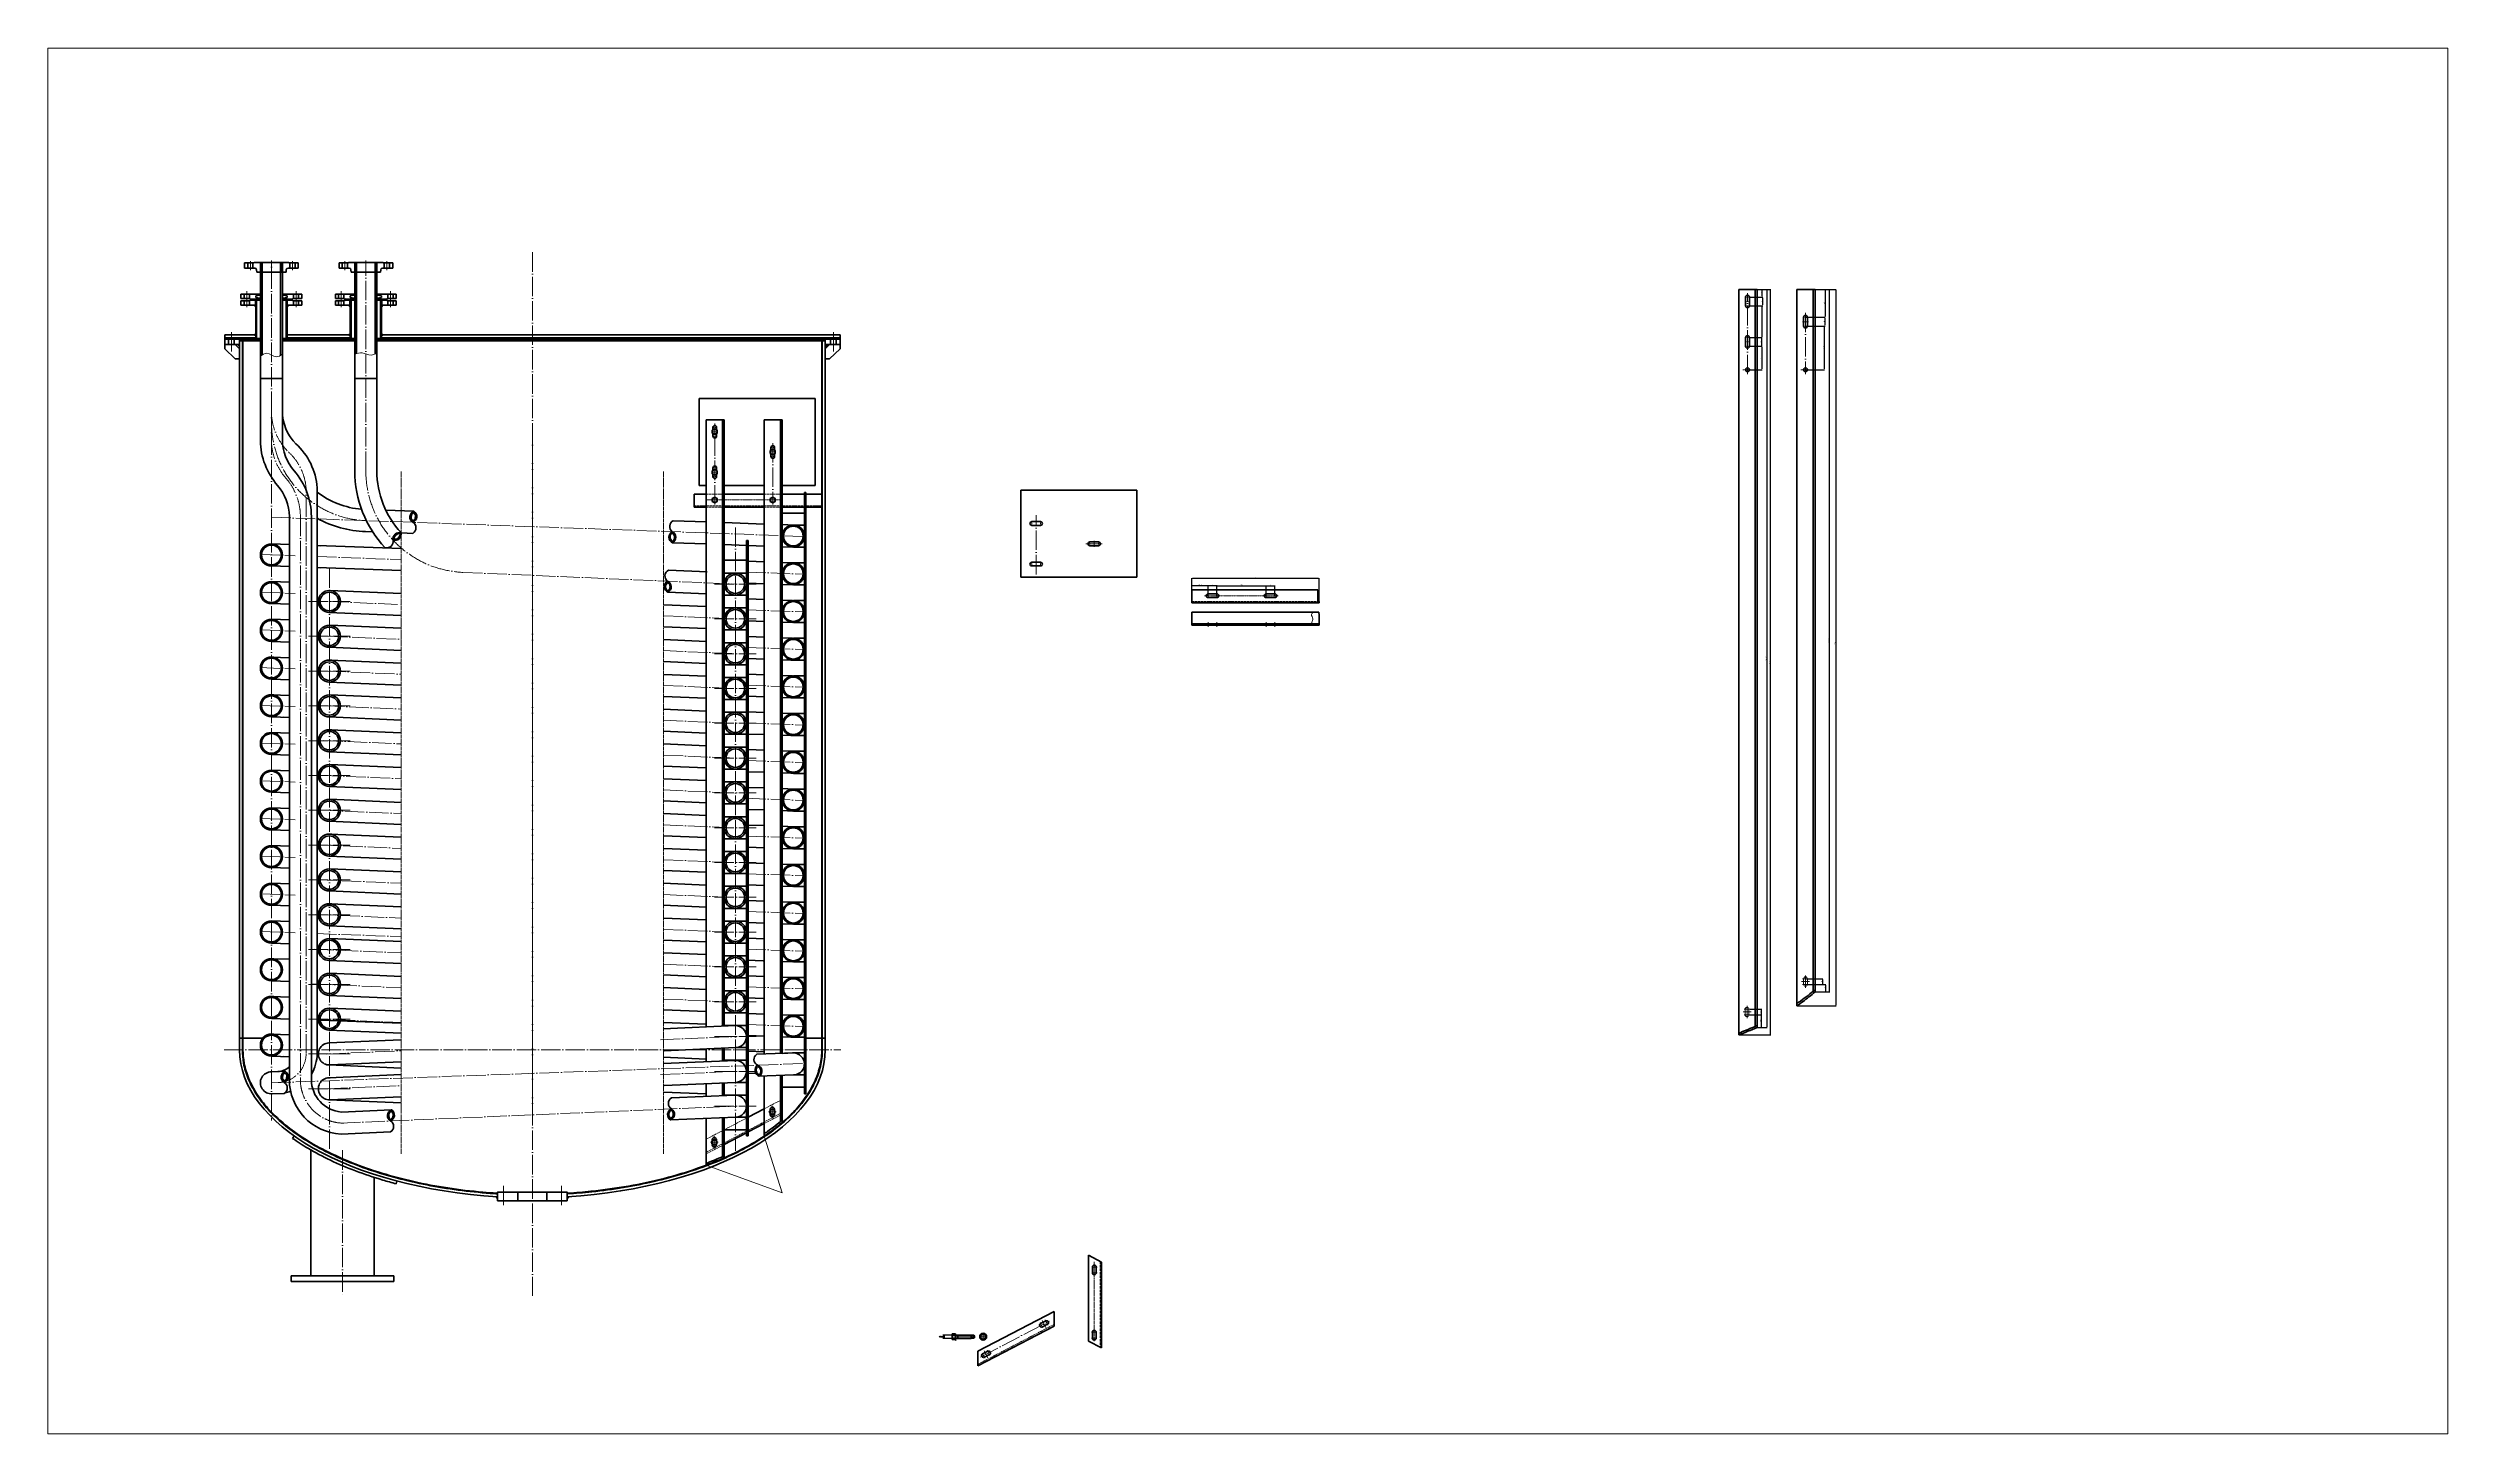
# Model space of a CAD drawing. Header units: millimetres. Extents: x 17368 to 100025, y -24769 to 12950.
# Drawn here: x 47676 to 55952, y -24769 to -19990 of the extents above; entities that cross this region are included whole.
import ezdxf

# ---------------------------------------------------------------- set-up
doc = ezdxf.new("R2010")
doc.units = ezdxf.units.MM
doc.header["$LTSCALE"] = 2.8
for name, pattern in [('ACAD_ISO04W100', [30, 24, -3, 0, -3]), ('AM_ISO02W050', [7.5, 6, -1.5]), ('AM_ISO02W050x2', [3.75, 3, -0.75]), ('AM_ISO08W050', [18, 12, -1.5, 3, -1.5]), ('AM_ISO08W050x2', [9, 6, -0.75, 1.5, -0.75]), ('CENTER', [2, 1.25, -0.25, 0.25, -0.25]), ('CENTER2', [28.575, 19.05, -3.175, 3.175, -3.175]), ('DASHDOT', [30.5, 24, -3, 0.5, -3]), ('DASHED', [19.05, 12.7, -6.35]), ('YSYWPCG_HIDDEN', [0.375, 0.25, -0.125])]:
    doc.linetypes.add(name, pattern=pattern)
doc.layers.get('0').update_dxf_attribs({"lineweight": 50})
doc.layers.get('Defpoints').update_dxf_attribs({"lineweight": 50})
for name, color, linetype, lineweight in [('AM_3N', 6, 'AM_ISO02W050', 15), ('AM_4N', 3, 'Continuous', 15), ('AM_7N', 4, 'AM_ISO08W050', 15), ('center', 1, 'CENTER', 15), ('DASH_DOT_LINE', 255, 'DASHDOT', 15), ('draw', 7, 'Continuous', 15), ('red', 1, 'ACAD_ISO04W100', 15), ('THICK_LINE', 255, 'Continuous', 15), ('THIN_LINE', 255, 'Continuous', 15), ('细实线', 5, 'Continuous', 15)]:
    doc.layers.add(name, color=color, linetype=linetype, lineweight=lineweight)
doc.styles.get("Standard").update_dxf_attribs({"font": 'romans.shx', "oblique": 5, "height": 3.5})
doc.styles.add('仿宋体', font='', dxfattribs={"width": 0.7, "height": 3.5})
doc.styles.get('仿宋体').set_extended_font_data('FangSong_GB2312')
doc.dimstyles.new('ISO-25', dxfattribs={"dimtxt": 3.5, "dimasz": 2.5, "dimexe": 1.25, "dimexo": 0.625, "dimtad": 1, "dimdsep": 46, "dimtxsty": '仿宋体', "dimcen": 2.5, "dimadec": 0, "dimazin": 0, "dimtfac": 1, "dimtmove": 0, "dimatfit": 1, "dimfxl": 0, "dimarcsym": 0})
doc.dimstyles.get("Standard").update_dxf_attribs({"dimtxt": 0.18, "dimasz": 0.18, "dimexe": 0.18, "dimexo": 0.0625, "dimgap": 0.09, "dimtad": 0, "dimtih": 1, "dimtoh": 1, "dimdec": 4, "dimzin": 0, "dimdsep": 46, "dimtxsty": 'Standard', "dimcen": 0.09, "dimadec": 0, "dimazin": 0, "dimtfac": 1, "dimtdec": 4, "dimtofl": 0, "dimtmove": 0, "dimatfit": 0, "dimfxl": 0, "dimtolj": 1, "dimtzin": 0, "dimarcsym": 0})

# ---------------------------------------------------------------- blocks, each defined once
blk = doc.blocks.new('*D1029')
at = {"color": 0, "linetype": 'Continuous', "lineweight": -2}
for p, q in [((50789.8, -24427.5), (50761.7, -24427.5)), ((50789.8, -24439.5), (50761.7, -24439.5)), ((50766.7, -24430.5), (50766.7, -24436.5))]:
    blk.add_line(p, q, dxfattribs=at)
at = {"color": 0, "linetype": 'Continuous'}
for points in [[(50766.2, -24430.5), (50767.2, -24430.5), (50766.7, -24427.5)], [(50766.2, -24436.5), (50767.2, -24436.5), (50766.7, -24439.5)]]:
    blk.add_solid(points, dxfattribs=at)
at = {"layer": 'Defpoints', "color": 0, "linetype": 'Continuous'}
for p in [(50766.7, -24439.5), (50789.8, -24427.5), (50789.8, -24439.5)]:
    blk.add_point(p, dxfattribs=at)
at = {"color": 0, "linetype": 'Continuous', "insert": (50757.7, -24433.5), "char_height": 3.5, "attachment_point": 5}
blk.add_mtext('\\A1;12.0000', dxfattribs=at)
blk = doc.blocks.new('A$C31080753')
at = {"layer": 'red'}
for p, q in [((-10.2, 10), (10.2, 10)), ((0, -21.2), (0, 21.2)), ((-10.2, -10), (10.2, -10))]:
    blk.add_line(p, q, dxfattribs=at)
at = {"layer": '细实线'}
for p, q in [((-6.5, 10), (-6.5, -10)), ((6.5, 10), (6.5, -10))]:
    blk.add_line(p, q, dxfattribs=at)
for centre, start, end in [((0, 10), 0, 180), ((0, -10), 180, 0)]:
    blk.add_arc(centre, 6.5, start, end, dxfattribs=at)
blk = doc.blocks.new('*D1077')
at = {"layer": 'Defpoints', "color": 0}
for p in [(53738.1, -20822.5), (53736.6, -20918.6), (53803.9, -20918.6)]:
    blk.add_point(p, dxfattribs=at)
at = {"layer": '细实线', "color": 0, "lineweight": -2}
for p, q in [((53738.7, -20822.5), (53804.7, -20822.5)), ((53803.9, -20825), (53803.9, -20916.1)), ((53737.2, -20918.6), (53804.7, -20918.6))]:
    blk.add_line(p, q, dxfattribs=at)
at = {"layer": '细实线', "color": 0}
for points in [[(53803.5, -20825), (53804.3, -20825), (53803.9, -20822.5)], [(53803.5, -20916.1), (53804.3, -20916.1), (53803.9, -20918.6)]]:
    blk.add_solid(points, dxfattribs=at)
at = {"layer": '细实线', "color": 0, "insert": (53801.4, -20870.5), "char_height": 3.5, "attachment_point": 5, "rotation": 90, "style": '仿宋体'}
blk.add_mtext('96.1', dxfattribs=at)
blk = doc.blocks.new('*D1078')
at = {"layer": 'Defpoints', "color": 0}
for p in [(53737.2, -20918.6), (53737.2, -20948.6), (53803.2, -20948.6)]:
    blk.add_point(p, dxfattribs=at)
at = {"layer": '细实线', "color": 0, "lineweight": -2}
for p, q in [((53737.8, -20918.6), (53804, -20918.6)), ((53803.2, -20921.1), (53803.2, -20946.1)), ((53737.8, -20948.6), (53804, -20948.6))]:
    blk.add_line(p, q, dxfattribs=at)
at = {"layer": '细实线', "color": 0}
for points in [[(53802.8, -20921.1), (53803.7, -20921.1), (53803.2, -20918.6)], [(53802.8, -20946.1), (53803.7, -20946.1), (53803.2, -20948.6)]]:
    blk.add_solid(points, dxfattribs=at)
at = {"layer": '细实线', "color": 0, "insert": (53800.7, -20933.6), "char_height": 3.5, "attachment_point": 5, "rotation": 90, "style": '仿宋体'}
blk.add_mtext('30', dxfattribs=at)
blk = doc.blocks.new('*D1079')
at = {"layer": 'Defpoints', "color": 0}
for p in [(53734.7, -20948.6), (53736.6, -21099.1), (53800.8, -21099.1)]:
    blk.add_point(p, dxfattribs=at)
at = {"layer": '细实线', "color": 0, "lineweight": -2}
for p, q in [((53735.3, -20948.6), (53801.6, -20948.6)), ((53800.8, -20951.1), (53800.8, -21096.6)), ((53737.2, -21099.1), (53801.6, -21099.1))]:
    blk.add_line(p, q, dxfattribs=at)
at = {"layer": '细实线', "color": 0}
for points in [[(53800.4, -20951.1), (53801.3, -20951.1), (53800.8, -20948.6)], [(53800.4, -21096.6), (53801.3, -21096.6), (53800.8, -21099.1)]]:
    blk.add_solid(points, dxfattribs=at)
at = {"layer": '细实线', "color": 0, "insert": (53798.3, -21023.8), "char_height": 3.5, "attachment_point": 5, "rotation": 90, "style": '仿宋体'}
blk.add_mtext('150.5', dxfattribs=at)
blk = doc.blocks.new('*D1080')
at = {"layer": 'Defpoints', "color": 0}
for p in [(53739.1, -23199), (53739.1, -23219), (53795.7, -23219)]:
    blk.add_point(p, dxfattribs=at)
at = {"layer": '细实线', "color": 0, "lineweight": -2}
for p, q in [((53739.8, -23199), (53796.5, -23199)), ((53739.8, -23219), (53796.5, -23219)), ((53795.7, -23201.5), (53795.7, -23216.5))]:
    blk.add_line(p, q, dxfattribs=at)
at = {"layer": '细实线', "color": 0}
for points in [[(53795.3, -23201.5), (53796.1, -23201.5), (53795.7, -23199)], [(53795.3, -23216.5), (53796.1, -23216.5), (53795.7, -23219)]]:
    blk.add_solid(points, dxfattribs=at)
at = {"layer": '细实线', "color": 0, "insert": (53793.2, -23209), "char_height": 3.5, "attachment_point": 5, "rotation": 90, "style": '仿宋体'}
blk.add_mtext('20', dxfattribs=at)
blk = doc.blocks.new('*D1081')
at = {"layer": 'Defpoints', "color": 0}
for p in [(53706.6, -20822.5), (53841.8, -20822.5), (53706.6, -23292.5)]:
    blk.add_point(p, dxfattribs=at)
at = {"layer": '细实线', "color": 0, "lineweight": -2}
for p, q in [((53707.2, -20822.5), (53842.6, -20822.5)), ((53841.8, -23290), (53841.8, -20825)), ((53707.2, -23292.5), (53842.6, -23292.5))]:
    blk.add_line(p, q, dxfattribs=at)
at = {"layer": '细实线', "color": 0}
for points in [[(53841.3, -20825), (53842.2, -20825), (53841.8, -20822.5)], [(53841.3, -23290), (53842.2, -23290), (53841.8, -23292.5)]]:
    blk.add_solid(points, dxfattribs=at)
at = {"layer": '细实线', "color": 0, "insert": (53839.2, -22042.3), "char_height": 3.5, "attachment_point": 5, "rotation": 90, "style": '仿宋体'}
blk.add_mtext('2470', dxfattribs=at)
blk = doc.blocks.new('*D1082')
at = {"layer": 'Defpoints', "color": 0}
for p in [(53763.6, -20822.5), (53819.8, -20822.5), (53769.6, -23244.3)]:
    blk.add_point(p, dxfattribs=at)
at = {"layer": '细实线', "color": 0, "lineweight": -2}
for p, q in [((53764.2, -20822.5), (53820.6, -20822.5)), ((53819.8, -23241.8), (53819.8, -20825)), ((53770.2, -23244.3), (53820.6, -23244.3))]:
    blk.add_line(p, q, dxfattribs=at)
at = {"layer": '细实线', "color": 0}
for points in [[(53819.4, -20825), (53820.2, -20825), (53819.8, -20822.5)], [(53819.4, -23241.8), (53820.2, -23241.8), (53819.8, -23244.3)]]:
    blk.add_solid(points, dxfattribs=at)
at = {"layer": '细实线', "color": 0, "insert": (53817.3, -22033.4), "char_height": 3.5, "attachment_point": 5, "rotation": 90, "style": '仿宋体'}
blk.add_mtext('2421.76', dxfattribs=at)
blk = doc.blocks.new('*D1086')
at = {"layer": 'Defpoints', "color": 0}
for p in [(53743.1, -23219), (53769.6, -23244.3), (53806.4, -23219)]:
    blk.add_point(p, dxfattribs=at)
at = {"layer": '细实线', "color": 0, "lineweight": -2}
for p, q in [((53743.7, -23219), (53807.2, -23219)), ((53770.2, -23244.3), (53807.2, -23244.3)), ((53806.4, -23241.8), (53806.4, -23221.5))]:
    blk.add_line(p, q, dxfattribs=at)
at = {"layer": '细实线', "color": 0}
for points in [[(53806, -23221.5), (53806.8, -23221.5), (53806.4, -23219)], [(53806, -23241.8), (53806.8, -23241.8), (53806.4, -23244.3)]]:
    blk.add_solid(points, dxfattribs=at)
at = {"layer": '细实线', "color": 0, "insert": (53803.8, -23231.6), "char_height": 3.5, "attachment_point": 5, "rotation": 90, "style": '仿宋体'}
blk.add_mtext('25.26', dxfattribs=at)
blk = doc.blocks.new('*D1097')
at = {"layer": 'Defpoints', "color": 0}
for p in [(53543.1, -20822.5), (53543.1, -20848.6), (53587.4, -20822.5)]:
    blk.add_point(p, dxfattribs=at)
at = {"layer": '细实线', "color": 0, "lineweight": -2}
for p, q in [((53543.7, -20822.5), (53588.2, -20822.5)), ((53543.7, -20848.6), (53588.2, -20848.6)), ((53587.4, -20846.1), (53587.4, -20825))]:
    blk.add_line(p, q, dxfattribs=at)
at = {"layer": '细实线', "color": 0}
for points in [[(53587, -20825), (53587.8, -20825), (53587.4, -20822.5)], [(53587, -20846.1), (53587.8, -20846.1), (53587.4, -20848.6)]]:
    blk.add_solid(points, dxfattribs=at)
at = {"layer": '细实线', "color": 0, "insert": (53584.9, -20835.5), "char_height": 3.5, "attachment_point": 5, "rotation": 90, "style": '仿宋体'}
blk.add_mtext('26.1', dxfattribs=at)
blk = doc.blocks.new('*D1098')
at = {"layer": 'Defpoints', "color": 0}
for p in [(53544.5, -20848.6), (53543.1, -20878.6), (53588.2, -20878.6)]:
    blk.add_point(p, dxfattribs=at)
at = {"layer": '细实线', "color": 0, "lineweight": -2}
for p, q in [((53545.1, -20848.6), (53589, -20848.6)), ((53588.2, -20851.1), (53588.2, -20876.1)), ((53543.7, -20878.6), (53589, -20878.6))]:
    blk.add_line(p, q, dxfattribs=at)
at = {"layer": '细实线', "color": 0}
for points in [[(53587.8, -20851.1), (53588.6, -20851.1), (53588.2, -20848.6)], [(53587.8, -20876.1), (53588.6, -20876.1), (53588.2, -20878.6)]]:
    blk.add_solid(points, dxfattribs=at)
at = {"layer": '细实线', "color": 0, "insert": (53585.6, -20863.6), "char_height": 3.5, "attachment_point": 5, "rotation": 90, "style": '仿宋体'}
blk.add_mtext('30', dxfattribs=at)
blk = doc.blocks.new('*D1099')
at = {"layer": 'Defpoints', "color": 0}
for p in [(53550.6, -20878.6), (53544.5, -20988.6), (53585.9, -20988.6)]:
    blk.add_point(p, dxfattribs=at)
at = {"layer": '细实线', "color": 0, "lineweight": -2}
for p, q in [((53551.2, -20878.6), (53586.7, -20878.6)), ((53585.9, -20881.1), (53585.9, -20986.1)), ((53545.1, -20988.6), (53586.7, -20988.6))]:
    blk.add_line(p, q, dxfattribs=at)
at = {"layer": '细实线', "color": 0}
for points in [[(53585.5, -20881.1), (53586.3, -20881.1), (53585.9, -20878.6)], [(53585.5, -20986.1), (53586.3, -20986.1), (53585.9, -20988.6)]]:
    blk.add_solid(points, dxfattribs=at)
at = {"layer": '细实线', "color": 0, "insert": (53583.4, -20933.6), "char_height": 3.5, "attachment_point": 5, "rotation": 90, "style": '仿宋体'}
blk.add_mtext('110', dxfattribs=at)
blk = doc.blocks.new('*D1100')
at = {"layer": 'Defpoints', "color": 0}
for p in [(53544.5, -21018.6), (53545.1, -20988.6), (53585.9, -20988.6)]:
    blk.add_point(p, dxfattribs=at)
at = {"layer": '细实线', "color": 0, "lineweight": -2}
for p, q in [((53545.1, -21018.6), (53586.7, -21018.6)), ((53545.8, -20988.6), (53586.7, -20988.6)), ((53585.9, -21016.1), (53585.9, -20991.1))]:
    blk.add_line(p, q, dxfattribs=at)
at = {"layer": '细实线', "color": 0}
for points in [[(53585.5, -20991.1), (53586.3, -20991.1), (53585.9, -20988.6)], [(53585.5, -21016.1), (53586.3, -21016.1), (53585.9, -21018.6)]]:
    blk.add_solid(points, dxfattribs=at)
at = {"layer": '细实线', "color": 0, "insert": (53583.4, -21003.6), "char_height": 3.5, "attachment_point": 5, "rotation": 90, "style": '仿宋体'}
blk.add_mtext('30', dxfattribs=at)
blk = doc.blocks.new('*D1101')
at = {"layer": 'Defpoints', "color": 0}
for p in [(53545.1, -21018.6), (53545.1, -21099.1), (53585.9, -21099.1)]:
    blk.add_point(p, dxfattribs=at)
at = {"layer": '细实线', "color": 0, "lineweight": -2}
for p, q in [((53545.8, -21018.6), (53586.7, -21018.6)), ((53585.9, -21021.1), (53585.9, -21096.6)), ((53545.8, -21099.1), (53586.7, -21099.1))]:
    blk.add_line(p, q, dxfattribs=at)
at = {"layer": '细实线', "color": 0}
for points in [[(53585.4, -21021.1), (53586.3, -21021.1), (53585.9, -21018.6)], [(53585.4, -21096.6), (53586.3, -21096.6), (53585.9, -21099.1)]]:
    blk.add_solid(points, dxfattribs=at)
at = {"layer": '细实线', "color": 0, "insert": (53583.3, -21058.8), "char_height": 3.5, "attachment_point": 5, "rotation": 90, "style": '仿宋体'}
blk.add_mtext('80.5', dxfattribs=at)
blk = doc.blocks.new('*D1102')
at = {"layer": 'Defpoints', "color": 0}
for p in [(53551.2, -20822.5), (53569.6, -23367), (53603.7, -23367)]:
    blk.add_point(p, dxfattribs=at)
at = {"layer": '细实线', "color": 0, "lineweight": -2}
for p, q in [((53551.9, -20822.5), (53604.5, -20822.5)), ((53603.7, -20825), (53603.7, -23364.5)), ((53570.2, -23367), (53604.5, -23367))]:
    blk.add_line(p, q, dxfattribs=at)
at = {"layer": '细实线', "color": 0}
for points in [[(53603.3, -20825), (53604.1, -20825), (53603.7, -20822.5)], [(53603.3, -23364.5), (53604.1, -23364.5), (53603.7, -23367)]]:
    blk.add_solid(points, dxfattribs=at)
at = {"layer": '细实线', "color": 0, "insert": (53601.1, -22094.7), "char_height": 3.5, "attachment_point": 5, "rotation": 90, "style": '仿宋体'}
blk.add_mtext('2544.48', dxfattribs=at)
blk = doc.blocks.new('*D1103')
at = {"layer": 'Defpoints', "color": 0}
for p in [(53541.6, -23323.6), (53569.6, -23367), (53584.2, -23367)]:
    blk.add_point(p, dxfattribs=at)
at = {"layer": '细实线', "color": 0, "lineweight": -2}
for p, q in [((53542.2, -23323.6), (53585, -23323.6)), ((53584.2, -23326.1), (53584.2, -23364.5)), ((53570.2, -23367), (53585, -23367))]:
    blk.add_line(p, q, dxfattribs=at)
at = {"layer": '细实线', "color": 0}
for points in [[(53583.7, -23326.1), (53584.6, -23326.1), (53584.2, -23323.6)], [(53583.7, -23364.5), (53584.6, -23364.5), (53584.2, -23367)]]:
    blk.add_solid(points, dxfattribs=at)
at = {"layer": '细实线', "color": 0, "insert": (53581.6, -23345.3), "char_height": 3.5, "attachment_point": 5, "rotation": 90, "style": '仿宋体'}
blk.add_mtext('43.37', dxfattribs=at)
blk = doc.blocks.new('*D1104')
at = {"layer": 'Defpoints', "color": 0}
for p in [(53545.2, -23303.6), (53545.2, -23323.6), (53584.9, -23303.6)]:
    blk.add_point(p, dxfattribs=at)
at = {"layer": '细实线', "color": 0, "lineweight": -2}
for p, q in [((53545.8, -23303.6), (53585.7, -23303.6)), ((53545.8, -23323.6), (53585.7, -23323.6)), ((53584.9, -23321.1), (53584.9, -23306.1))]:
    blk.add_line(p, q, dxfattribs=at)
at = {"layer": '细实线', "color": 0}
for points in [[(53584.5, -23306.1), (53585.3, -23306.1), (53584.9, -23303.6)], [(53584.5, -23321.1), (53585.3, -23321.1), (53584.9, -23323.6)]]:
    blk.add_solid(points, dxfattribs=at)
at = {"layer": '细实线', "color": 0, "insert": (53582.4, -23313.6), "char_height": 3.5, "attachment_point": 5, "rotation": 90, "style": '仿宋体'}
blk.add_mtext('20', dxfattribs=at)
blk = doc.blocks.new('*D1105')
at = {"layer": 'Defpoints', "color": 0}
for p in [(53551.9, -20822.5), (53616.2, -20822.5), (53506.6, -23392.7)]:
    blk.add_point(p, dxfattribs=at)
at = {"layer": '细实线', "color": 0, "lineweight": -2}
for p, q in [((53552.5, -20822.5), (53617, -20822.5)), ((53616.2, -23390.2), (53616.2, -20825)), ((53507.2, -23392.7), (53617, -23392.7))]:
    blk.add_line(p, q, dxfattribs=at)
at = {"layer": '细实线', "color": 0}
for points in [[(53615.8, -20825), (53616.6, -20825), (53616.2, -20822.5)], [(53615.8, -23390.2), (53616.6, -23390.2), (53616.2, -23392.7)]]:
    blk.add_solid(points, dxfattribs=at)
at = {"layer": '细实线', "color": 0, "insert": (53613.7, -22107.6), "char_height": 3.5, "attachment_point": 5, "rotation": 90, "style": '仿宋体'}
blk.add_mtext('2570.24', dxfattribs=at)
blk = doc.blocks.new('*D1118')
at = {"layer": 'Defpoints', "color": 0}
for p in [(52059.9, -21818.2), (51619.9, -21866.9), (52059.9, -21901)]:
    blk.add_point(p, dxfattribs=at)
at = {"layer": '细实线', "color": 0, "lineweight": -2}
for p, q in [((51619.9, -21866.3), (51619.9, -21817.4)), ((51622.4, -21818.2), (52057.4, -21818.2)), ((52059.9, -21900.3), (52059.9, -21817.4))]:
    blk.add_line(p, q, dxfattribs=at)
at = {"layer": '细实线', "color": 0}
for points in [[(51622.4, -21817.8), (51622.4, -21818.6), (51619.9, -21818.2)], [(52057.4, -21817.8), (52057.4, -21818.6), (52059.9, -21818.2)]]:
    blk.add_solid(points, dxfattribs=at)
at = {"layer": '细实线', "color": 0, "insert": (51839.9, -21815.6), "char_height": 3.5, "attachment_point": 5, "style": '仿宋体'}
blk.add_mtext('440', dxfattribs=at)
blk = doc.blocks.new('*D1119')
at = {"layer": 'Defpoints', "color": 0}
for p in [(51676.4, -21843.3), (51619.9, -21881), (51676.4, -21878.5)]:
    blk.add_point(p, dxfattribs=at)
at = {"layer": '细实线', "color": 0, "lineweight": -2}
for p, q in [((51619.9, -21880.3), (51619.9, -21842.5)), ((51622.4, -21843.3), (51673.9, -21843.3)), ((51676.4, -21877.8), (51676.4, -21842.5))]:
    blk.add_line(p, q, dxfattribs=at)
at = {"layer": '细实线', "color": 0}
for points in [[(51622.4, -21842.9), (51622.4, -21843.7), (51619.9, -21843.3)], [(51673.9, -21842.9), (51673.9, -21843.7), (51676.4, -21843.3)]]:
    blk.add_solid(points, dxfattribs=at)
at = {"layer": '细实线', "color": 0, "insert": (51648.1, -21840.7), "char_height": 3.5, "attachment_point": 5, "style": '仿宋体'}
blk.add_mtext('56.52', dxfattribs=at)
blk = doc.blocks.new('*D1120')
at = {"layer": 'Defpoints', "color": 0}
for p in [(51706.4, -21843.3), (51676.4, -21878.5), (51706.4, -21878.5)]:
    blk.add_point(p, dxfattribs=at)
at = {"layer": '细实线', "color": 0, "lineweight": -2}
for p, q in [((51676.4, -21877.8), (51676.4, -21842.5)), ((51678.9, -21843.3), (51703.9, -21843.3)), ((51706.4, -21877.8), (51706.4, -21842.5))]:
    blk.add_line(p, q, dxfattribs=at)
at = {"layer": '细实线', "color": 0}
for points in [[(51678.9, -21842.9), (51678.9, -21843.7), (51676.4, -21843.3)], [(51703.9, -21842.9), (51703.9, -21843.7), (51706.4, -21843.3)]]:
    blk.add_solid(points, dxfattribs=at)
at = {"layer": '细实线', "color": 0, "insert": (51691.4, -21840.7), "char_height": 3.5, "attachment_point": 5, "style": '仿宋体'}
blk.add_mtext('30', dxfattribs=at)
blk = doc.blocks.new('*D1121')
at = {"layer": 'Defpoints', "color": 0}
for p in [(51876.4, -21843.9), (51706.4, -21877.8), (51876.4, -21878.5)]:
    blk.add_point(p, dxfattribs=at)
at = {"layer": '细实线', "color": 0, "lineweight": -2}
for p, q in [((51706.4, -21877.2), (51706.4, -21843.1)), ((51708.9, -21843.9), (51873.9, -21843.9)), ((51876.4, -21877.8), (51876.4, -21843.1))]:
    blk.add_line(p, q, dxfattribs=at)
at = {"layer": '细实线', "color": 0}
for points in [[(51708.9, -21843.4), (51708.9, -21844.3), (51706.4, -21843.9)], [(51873.9, -21843.4), (51873.9, -21844.3), (51876.4, -21843.9)]]:
    blk.add_solid(points, dxfattribs=at)
at = {"layer": '细实线', "color": 0, "insert": (51791.4, -21841.3), "char_height": 3.5, "attachment_point": 5, "style": '仿宋体'}
blk.add_mtext('170', dxfattribs=at)
blk = doc.blocks.new('*D1122')
at = {"layer": 'Defpoints', "color": 0}
for p in [(51906.4, -21844.4), (51876.4, -21877.8), (51906.4, -21878.5)]:
    blk.add_point(p, dxfattribs=at)
at = {"layer": '细实线', "color": 0, "lineweight": -2}
for p, q in [((51876.4, -21877.2), (51876.4, -21843.6)), ((51878.9, -21844.4), (51903.9, -21844.4)), ((51906.4, -21877.8), (51906.4, -21843.6))]:
    blk.add_line(p, q, dxfattribs=at)
at = {"layer": '细实线', "color": 0}
for points in [[(51878.9, -21844), (51878.9, -21844.9), (51876.4, -21844.4)], [(51903.9, -21844), (51903.9, -21844.9), (51906.4, -21844.4)]]:
    blk.add_solid(points, dxfattribs=at)
at = {"layer": '细实线', "color": 0, "insert": (51891.4, -21841.9), "char_height": 3.5, "attachment_point": 5, "style": '仿宋体'}
blk.add_mtext('30', dxfattribs=at)
blk = doc.blocks.new('A$C7FC716BE')
at = {"layer": '细实线', "color": 1, "linetype": 'CENTER2', "lineweight": 15}
for p, q in [((-72.5, 4.5), (-72.5, -26.5)), ((0, 6.5), (0, -42.7)), ((72.5, 4.5), (72.5, -26.5))]:
    blk.add_line(p, q, dxfattribs=at)
at = {"layer": '细实线', "color": 7, "linetype": 'Continuous', "lineweight": 50}
for p, q in [((-59, 0), (-61, -2)), ((59, 0), (-59, 0)), ((59, 0), (61, -2)), ((-92.5, -2), (-92.5, -20)), ((-92.5, -2), (-61, -2)), ((-57.4, -20), (-92.5, -20)), ((-81.5, -2), (-81.5, -20)), ((-63.5, -2), (-63.5, -20)), ((-50.6, -34), (-51.5, -25.4)), ((50.6, -34), (-50.6, -34)), ((-37, 0), (-38.1, -34)), ((37, 0), (38.1, -34)), ((50.6, -34), (51.5, -25.4)), ((92.5, -20), (57.4, -20)), ((92.5, -2), (61, -2)), ((63.5, -2), (63.5, -20)), ((81.5, -2), (81.5, -20)), ((92.5, -2), (92.5, -20))]:
    blk.add_line(p, q, dxfattribs=at)
at = {"layer": '细实线'}
for p, q in [((-35.6, 0), (-36.6, -34)), ((35.6, 0), (36.6, -34))]:
    blk.add_line(p, q, dxfattribs=at)
at = {"layer": '细实线', "color": 7, "linetype": 'Continuous', "lineweight": 50}
for centre, start, end in [((-57.4, -26), 5.71059, 90), ((57.4, -26), 90, 174.2894)]:
    blk.add_arc(centre, 6, start, end, dxfattribs=at)
blk = doc.blocks.new('A$C07E01CA7')
at = {"color": 7, "linetype": 'Continuous', "lineweight": 50}
for p, q in [((0, 9.9), (-8.6, 5)), ((-8.6, 5), (-8.6, -5)), ((8.6, 5), (0, 9.9)), ((8.6, -5), (8.6, 5)), ((-8.6, -5), (0, -9.9)), ((0, -9.9), (8.6, -5))]:
    blk.add_line(p, q, dxfattribs=at)
blk.add_circle((0, 0), 8.6, dxfattribs=at)
at = {"layer": 'DASH_DOT_LINE', "color": 1, "linetype": 'DASHDOT', "lineweight": 15}
for p, q in [((-8.3, 0), (8.3, 0)), ((0, 8.3), (0, -8.3))]:
    blk.add_line(p, q, dxfattribs=at)

msp = doc.modelspace()

# ---------------------------------------------------------------- linework, layer by layer
for p, q in [((48408.05547, -21244.72925), (48408.05547, -20729.25536)), ((48414.05547, -21048.66998), (48414.05547, -20729.25536)), ((48478.03072, -21049.49532), (48478.03072, -20729.25536)), ((48484.03072, -21241.29685), (48484.03072, -20729.25536)), ((48733.82748, -21452.77745), (48733.82748, -20729.25536)), ((48739.82748, -21043.50455), (48739.82748, -20729.25536)), ((48803.80273, -21044.77054), (48803.80273, -20729.25536)), ((48809.80273, -21448.39488), (48809.80273, -20729.25536)), ((53506.55904, -20822.4969), (53506.55904, -23392.73272)), ((53506.55904, -20822.4969), (53569.55904, -20822.4969)), ((53530.05904, -20848.59314), (53530.05904, -20878.59314)), ((53543.05904, -20848.59314), (53543.05904, -20878.59314)), ((53563.55904, -23363.06526), (53563.55904, -20822.4969)), ((53569.55904, -23366.97398), (53569.55904, -20822.4969)), ((53706.55904, -20822.4969), (53706.55904, -23292.4969)), ((53706.55904, -20822.4969), (53769.55904, -20822.4969)), ((53763.55904, -20822.4969), (53763.55904, -23241.48884)), ((53769.55904, -20822.4969), (53769.55904, -23244.26023)), ((53730.05904, -20918.59314), (53730.05904, -20948.59314)), ((53743.05904, -20918.59314), (53743.05904, -20948.59314)), ((48285.03072, -20979.25536), (48285.03072, -21012.25536)), ((48285.03072, -20979.25536), (48387.65682, -20979.25536)), ((48285.03072, -20989.25536), (48390.96901, -20989.25536)), ((48285.03072, -20991.25536), (48408.05547, -20991.25536)), ((48285.03072, -20994.25536), (48408.05547, -20994.25536)), ((48285.03072, -21012.25536), (48336.03072, -21012.25536)), ((48285.03072, -21012.25536), (48285.03072, -21027.25536)), ((48298.03072, -20994.25536), (48298.03072, -21012.25536)), ((48318.03072, -20994.25536), (48318.03072, -21012.25536)), ((48321.03072, -21012.25536), (48336.03072, -21027.25536)), ((48328.95176, -21012.25536), (48336.03072, -21019.45657)), ((48336.03072, -20994.25536), (48336.03072, -23404.25536)), ((48346.03072, -20999.25536), (48336.03072, -20994.25536)), ((48336.03072, -20999.25536), (48408.05547, -20999.25536)), ((48346.03072, -20999.25536), (48346.03072, -23404.25536)), ((48348.03072, -20999.25536), (48348.03072, -23404.25536)), ((48484.03072, -20991.25536), (48733.82748, -20991.25536)), ((48484.03072, -20994.25536), (48733.82748, -20994.25536)), ((48484.03072, -20999.25536), (48733.82748, -20999.25536)), ((48501.09243, -20989.25536), (48716.74102, -20989.25536)), ((48504.40462, -20979.25536), (48713.42883, -20979.25536)), ((48809.80273, -20991.25536), (50407.03072, -20991.25536)), ((48809.80273, -20994.25536), (50407.03072, -20994.25536)), ((48809.80273, -20999.25536), (50356.03072, -20999.25536)), ((48826.86444, -20989.25536), (50407.03072, -20989.25536)), ((48830.17663, -20979.25536), (50407.03072, -20979.25536)), ((50344.03072, -20999.25536), (50344.03072, -23404.25536)), ((50346.03072, -20999.25536), (50356.03072, -20994.25536)), ((50346.03072, -20999.25536), (50346.03072, -23404.25536)), ((50356.03072, -20994.25536), (50356.03072, -23404.25536)), ((50364.79622, -21012.25536), (50356.03072, -21020.43968)), ((50356.03072, -21012.25536), (50407.03072, -21012.25536)), ((50371.03072, -21012.25536), (50356.03072, -21027.25536)), ((50374.03072, -20994.25536), (50374.03072, -21012.25536)), ((50394.03072, -20994.25536), (50394.03072, -21012.25536)), ((50407.03072, -20979.25536), (50407.03072, -21012.25536)), ((50407.03072, -21012.25536), (50407.03072, -21027.25536)), ((53530.05904, -20988.59314), (53530.05904, -21018.59314)), ((53543.05904, -20988.59314), (53543.05904, -21018.59314)), ((48285.03072, -21027.25536), (48321.03072, -21062.25536)), ((48321.03072, -21062.25536), (48336.03072, -21062.25536)), ((50371.03072, -21062.25536), (50356.03072, -21062.25536)), ((50407.03072, -21027.25536), (50371.03072, -21062.25536)), ((48408.05547, -21129.25536), (48484.03072, -21129.25536)), ((48733.82748, -21129.25536), (48809.80273, -21129.25536)), ((48408.05547, -21343.71131), (48408.05547, -21199.23205)), ((48484.03072, -21340.48714), (48484.03072, -21199.23205)), ((49921.55547, -21198.42139), (50321.55547, -21198.42139)), ((49921.55547, -21498.42139), (49921.55547, -21198.42139)), ((50321.55547, -21198.42139), (50321.55547, -21498.42139)), ((49945.05547, -21271.82515), (49945.05547, -23364.83887)), ((49945.05547, -21271.82515), (50008.05547, -21271.82515)), ((49968.55547, -21297.92139), (49968.55547, -21306.74917)), ((49968.55547, -21319.09361), (49968.55547, -21327.92139)), ((49981.55547, -21297.92139), (49981.55547, -21306.74917)), ((49981.55547, -21319.09361), (49981.55547, -21327.92139)), ((50002.05547, -21271.82515), (50002.05547, -23362.39601)), ((50008.05547, -21271.82515), (50008.05547, -23362.13887)), ((50145.05547, -21271.82515), (50145.05547, -23458.50481)), ((50145.05547, -21271.82515), (50208.05547, -21271.82515)), ((50202.05547, -21271.82515), (50202.05547, -23456.44412)), ((50208.05547, -21271.82515), (50208.05547, -23456.22721)), ((50168.55547, -21367.92139), (50168.55547, -21376.74917)), ((50168.55547, -21389.09361), (50168.55547, -21397.92139)), ((50181.55547, -21367.92139), (50181.55547, -21376.74917)), ((50181.55547, -21389.09361), (50181.55547, -21397.92139)), ((48603.75214, -23457.07697), (48603.75214, -21506.05275)), ((49921.55547, -21498.42139), (49945.05547, -21498.42139)), ((49968.55547, -21437.92139), (49968.55547, -21446.74917)), ((49968.55547, -21459.09361), (49968.55547, -21467.92139)), ((49981.55547, -21437.92139), (49981.55547, -21446.74917)), ((49981.55547, -21459.09361), (49981.55547, -21467.92139)), ((50008.05547, -21498.42139), (50145.05547, -21498.42139)), ((50208.05547, -21498.42139), (50321.55547, -21498.42139)), ((51030.09414, -21514.46564), (51430.09414, -21514.46564)), ((51030.09414, -21814.46564), (51030.09414, -21514.46564)), ((51430.09414, -21814.46564), (51430.09414, -21514.46564)), ((48840.80124, -21583.97572), (48937.52715, -21587.47787)), ((49904.03072, -21528.42139), (49945.05547, -21528.42139)), ((49904.03072, -21528.42139), (49904.03072, -21573.42139)), ((49904.03072, -21573.42139), (49945.05547, -21573.42139)), ((50008.05547, -21528.42139), (50145.05547, -21528.42139)), ((50008.05547, -21573.42139), (50145.05547, -21573.42139)), ((50208.05547, -21528.42139), (50284.00893, -21528.42139)), ((50208.05547, -21573.42139), (50284.00893, -21573.42139)), ((50208.05547, -21593.42139), (50284.00893, -21593.42139)), ((50284.00893, -21522.85431), (50289.00893, -21522.85431)), ((50284.00893, -21522.85431), (50284.00893, -23595.40928)), ((50289.00893, -21522.85431), (50289.00893, -23595.40928)), ((50289.00893, -21528.42139), (50344.03072, -21528.42139)), ((50289.00893, -21573.42139), (50344.03072, -21573.42139)), ((48508.03072, -21605.61942), (48508.03072, -23546.90252)), ((48584.03072, -21605.57682), (48584.03072, -23546.90252)), ((48770.8508, -21657.52396), (48795.55888, -21658.41619)), ((48894.37482, -21661.98455), (48934.25936, -21663.42482)), ((49831.84646, -21619.85852), (49945.05547, -21623.95748)), ((50008.05547, -21626.23852), (50145.05547, -21631.19888)), ((50208.05547, -21633.47956), (50246.03072, -21634.85431)), ((50246.03072, -21634.85431), (50284.00893, -21634.85431)), ((51068.59414, -21622.96564), (51098.59414, -21622.96564)), ((51068.59414, -21635.96564), (51098.59414, -21635.96564)), ((48508.03072, -21702.0932), (48446.03072, -21699.85431)), ((48615.2104, -21705.96357), (48603.75214, -21705.5498)), ((48893.47922, -21716.01217), (48603.75214, -21705.5498)), ((49829.49004, -21695.7526), (49945.05547, -21699.92579)), ((50008.05547, -21702.20079), (50084.00893, -21704.94356)), ((50008.05547, -21756.36081), (50084.00893, -21756.36081)), ((50084.00893, -21688.41066), (50090.00893, -21688.41066)), ((50084.00893, -21688.41066), (50084.00893, -23740.62001)), ((50090.00893, -21688.41066), (50090.00893, -23740.62001)), ((50090.00893, -21705.16022), (50145.05547, -21707.14801)), ((50145.05547, -21761.20798), (50090.00893, -21759.22019)), ((50208.05547, -21709.42301), (50242.12868, -21710.65344)), ((50246.03072, -21764.85431), (50208.05547, -21763.48298)), ((50246.03072, -21710.85431), (50284.00893, -21710.85431)), ((50246.03072, -21764.85431), (50284.00893, -21764.85431)), ((51068.59414, -21762.96564), (51098.59414, -21762.96564)), ((51268.59414, -21692.96564), (51298.59414, -21692.96564)), ((51268.59414, -21705.96564), (51298.59414, -21705.96564)), ((48508.03072, -21778.0932), (48446.03072, -21775.85431)), ((48508.03072, -21832.10003), (48446.03072, -21829.85431)), ((48615.2104, -21781.96357), (48603.75214, -21781.5498)), ((48893.47922, -21792.01217), (48603.75214, -21781.5498)), ((49815.68313, -21790.41901), (49948.30963, -21796.103)), ((50008.05547, -21800.32593), (50084.00893, -21800.32593)), ((50145.05547, -21837.20798), (50090.00893, -21835.22019)), ((50243.28985, -21840.75533), (50208.05547, -21839.48298)), ((50246.03072, -21840.85431), (50284.00893, -21840.85431)), ((51030.09414, -21814.46564), (51430.09414, -21814.46564)), ((51068.59414, -21775.96564), (51098.59414, -21775.96564)), ((48508.03072, -21908.0932), (48446.03072, -21905.85431)), ((48647.6578, -21860.36078), (48893.47922, -21870.89598)), ((49798.58222, -21909.68611), (49945.05547, -21915.96354)), ((49813.43962, -21866.39262), (49945.05547, -21872.0333)), ((50008.05547, -21876.36081), (50084.00893, -21876.36081)), ((50008.05547, -21920.32593), (50084.00893, -21920.32593)), ((50145.05547, -21891.39511), (50090.00893, -21889.40126)), ((50243.28985, -21894.95328), (50208.05547, -21893.67705)), ((50246.03072, -21894.85431), (50284.00893, -21894.85431)), ((51619.85945, -21858.4524), (52054.9632, -21858.4524)), ((51619.85945, -21858.4524), (51619.85945, -21903.4524)), ((51619.85945, -21903.4524), (52059.85945, -21903.4524)), ((51676.3842, -21871.9524), (51706.3842, -21871.9524)), ((51676.3842, -21884.9524), (51706.3842, -21884.9524)), ((51876.3842, -21871.9524), (51906.3842, -21871.9524)), ((51876.3842, -21884.9524), (51906.3842, -21884.9524)), ((52054.9632, -21858.4524), (52054.9632, -21903.4524)), ((52054.9632, -21898.4524), (52059.85945, -21898.4524)), ((52059.85945, -21903.4524), (52059.85945, -21898.4524)), ((48508.03072, -21962.10006), (48446.03072, -21959.85431)), ((48644.40364, -21936.29108), (48893.47922, -21946.96575)), ((48647.6578, -21980.36078), (48893.47922, -21990.89598)), ((49798.58222, -21985.75588), (49945.05547, -21992.0333)), ((50008.05547, -21996.36081), (50084.00893, -21996.36081)), ((50145.05547, -21967.20798), (50090.00893, -21965.22019)), ((50243.28985, -21970.75533), (50208.05547, -21969.48298)), ((50246.03072, -21970.85431), (50284.00893, -21970.85431)), ((51619.85945, -21934.829), (52058.421, -21934.829)), ((51619.85945, -21934.829), (51619.85945, -21979.829)), ((51619.85945, -21974.829), (52059.35919, -21974.829)), ((51619.85945, -21979.829), (52058.9556, -21979.829)), ((48508.03072, -22038.0932), (48446.03072, -22035.85431)), ((48508.03072, -22092.10006), (48446.03072, -22089.85431)), ((48644.40364, -22056.29108), (48893.47922, -22066.96575)), ((49798.58222, -22029.68611), (49945.05547, -22035.96354)), ((50008.05547, -22040.32593), (50084.00893, -22040.32593)), ((50145.05547, -22021.39597), (50090.00893, -22019.40209)), ((50145.05547, -22097.20798), (50090.00893, -22095.22019)), ((50243.28147, -22024.95389), (50208.05547, -22023.67794)), ((50246.03072, -22024.85431), (50284.00893, -22024.85431)), ((48508.03072, -22168.0932), (48446.03072, -22165.85431)), ((48644.40364, -22176.29108), (48893.47922, -22186.96575)), ((48647.6578, -22100.36078), (48893.47922, -22110.89598)), ((49798.58222, -22105.75588), (49945.05547, -22112.0333)), ((49798.58222, -22149.68611), (49945.05547, -22155.96354)), ((50008.05547, -22116.36081), (50084.00893, -22116.36081)), ((50008.05547, -22160.32593), (50084.00893, -22160.32593)), ((50145.05547, -22151.39597), (50090.00893, -22149.40209)), ((50243.28985, -22100.75533), (50208.05547, -22099.48298)), ((50243.28151, -22154.95389), (50208.05547, -22153.67794)), ((50246.03072, -22100.85431), (50284.00893, -22100.85431)), ((50246.03072, -22154.85431), (50284.00893, -22154.85431)), ((48508.03072, -22222.0932), (48446.03072, -22219.85431)), ((48647.6578, -22220.36078), (48893.47922, -22230.89598)), ((49798.58222, -22225.75588), (49945.05547, -22232.0333)), ((50008.05547, -22236.36081), (50084.00893, -22236.36081)), ((50145.05547, -22227.20798), (50090.00893, -22225.22019)), ((50243.28985, -22230.75533), (50208.05547, -22229.48298)), ((50246.03072, -22230.85431), (50284.00893, -22230.85431)), ((48508.03072, -22298.0932), (48446.03072, -22295.85431)), ((48508.03072, -22298.0932), (48487.06929, -22297.33626)), ((48644.40364, -22296.29108), (48893.47922, -22306.96575)), ((48647.6578, -22340.36078), (48893.47922, -22350.89598)), ((49798.58222, -22269.68611), (49945.05547, -22275.96354)), ((49798.58222, -22345.75588), (49945.05547, -22352.0333)), ((50008.05547, -22280.32593), (50084.00893, -22280.32593)), ((50145.05547, -22281.20798), (50090.00893, -22279.22019)), ((50246.03072, -22284.85431), (50208.05547, -22283.48298)), ((50246.03072, -22284.85431), (50284.00893, -22284.85431)), ((48508.03072, -22352.0932), (48446.03072, -22349.85431)), ((48508.03072, -22428.0932), (48446.03072, -22425.85431)), ((48644.40364, -22416.29108), (48893.47922, -22426.96575)), ((49798.58222, -22389.68611), (49945.05547, -22395.96354)), ((50008.05547, -22356.36081), (50084.00893, -22356.36081)), ((50008.05547, -22400.32593), (50084.00893, -22400.32593)), ((50145.05547, -22357.20798), (50090.00893, -22355.22019)), ((50145.05547, -22411.20798), (50090.00893, -22409.22019)), ((50243.28985, -22360.75533), (50208.05547, -22359.48298)), ((50246.03072, -22414.85431), (50208.05547, -22413.48298)), ((50246.03072, -22360.85431), (50284.00893, -22360.85431)), ((50246.03072, -22414.85431), (50284.00893, -22414.85431)), ((48508.03072, -22482.0932), (48446.03072, -22479.85431)), ((48647.6578, -22460.36078), (48893.47922, -22470.89598)), ((49798.58222, -22465.75588), (49945.05547, -22472.0333)), ((49798.58222, -22509.68611), (49945.05547, -22515.96354)), ((50008.05547, -22476.36081), (50084.00893, -22476.36081)), ((50145.05547, -22487.20798), (50090.00893, -22485.09059)), ((50243.28985, -22490.75533), (50208.05547, -22489.48298)), ((50246.03072, -22490.85431), (50284.00893, -22490.85431)), ((48508.03072, -22558.0932), (48446.03072, -22555.85431)), ((48644.40364, -22536.29108), (48893.47922, -22546.96575)), ((48647.6578, -22580.36078), (48893.47922, -22590.89598)), ((49798.58222, -22585.75588), (49945.05547, -22592.0333)), ((50008.05547, -22520.32593), (50084.00893, -22520.32593)), ((50145.05547, -22541.20798), (50090.00893, -22539.22019)), ((50246.03072, -22544.85431), (50208.05547, -22543.48298)), ((50246.03072, -22544.85431), (50284.00893, -22544.85431)), ((48508.03072, -22612.0932), (48446.03072, -22609.85431)), ((48644.40364, -22656.29108), (48893.47922, -22666.96575)), ((49798.58222, -22629.68611), (49945.05547, -22635.96354)), ((50008.05547, -22596.36081), (50084.00893, -22596.36081)), ((50008.05547, -22640.32593), (50084.00893, -22640.32593)), ((50145.05547, -22617.20798), (50090.00893, -22615.22019)), ((50145.05547, -22671.20798), (50090.00893, -22669.22019)), ((50243.28985, -22620.75533), (50208.05547, -22619.48298)), ((50246.03072, -22674.85431), (50208.05547, -22673.48298)), ((50246.03072, -22620.85431), (50284.00893, -22620.85431)), ((50246.03072, -22674.85431), (50284.00893, -22674.85431)), ((48508.03072, -22688.0932), (48446.03072, -22685.85431)), ((48508.03072, -22742.0932), (48446.03072, -22739.85431)), ((48647.6578, -22700.36078), (48893.47922, -22710.89598)), ((49798.58222, -22705.75588), (49945.05547, -22712.0333)), ((49798.58222, -22749.68611), (49945.05547, -22755.96354)), ((50008.05547, -22716.36081), (50084.00893, -22716.36081)), ((50008.05547, -22760.32593), (50084.00893, -22760.32593)), ((50145.05547, -22747.20798), (50090.00893, -22745.22019)), ((50243.28985, -22750.75533), (50208.05547, -22749.48298)), ((50246.03072, -22750.85431), (50284.00893, -22750.85431)), ((48508.03072, -22818.0932), (48446.03072, -22815.85431)), ((48644.40364, -22776.29108), (48893.47922, -22786.96575)), ((48647.6578, -22820.36078), (48893.47922, -22830.89598)), ((49798.58222, -22825.75588), (49945.05547, -22832.0333)), ((50008.05547, -22836.36081), (50084.00893, -22836.36081)), ((50145.05547, -22801.20798), (50090.00893, -22799.22019)), ((50246.03072, -22804.85431), (50208.05547, -22803.48298)), ((50246.03072, -22804.85431), (50284.00893, -22804.85431)), ((48508.03072, -22872.0932), (48446.03072, -22869.85431)), ((48644.40364, -22896.29108), (48893.47922, -22906.96575)), ((49798.58222, -22869.68611), (49945.05547, -22875.96354)), ((50008.05547, -22880.32593), (50084.00893, -22880.32593)), ((50145.05547, -22877.20798), (50090.00893, -22875.22019)), ((50243.28985, -22880.75533), (50208.05547, -22879.48298)), ((50246.03072, -22880.85431), (50284.00893, -22880.85431)), ((48508.03072, -22948.0932), (48446.03072, -22945.85431)), ((48508.03072, -23002.0932), (48446.03072, -22999.85431)), ((48647.6578, -22940.36078), (48893.47922, -22950.89598)), ((49798.58222, -22945.75588), (49945.05547, -22952.0333)), ((49798.58222, -22989.68611), (49945.05547, -22995.96354)), ((50008.05547, -22956.36081), (50084.00893, -22956.36081)), ((50008.05547, -23000.32593), (50084.00893, -23000.32593)), ((50145.05547, -22931.20798), (50090.00893, -22929.22019)), ((50145.05547, -23007.20798), (50090.00893, -23005.22019)), ((50246.03072, -22934.85431), (50208.05547, -22933.48298)), ((50246.03072, -22934.85431), (50284.00893, -22934.85431)), ((48508.03072, -23078.0932), (48446.03072, -23075.85431)), ((48644.40364, -23016.29108), (48893.47922, -23026.96575)), ((48647.6578, -23060.36078), (48893.47922, -23070.89598)), ((49798.58222, -23065.75588), (49945.05547, -23072.0333)), ((50008.05547, -23076.36081), (50084.00893, -23076.36081)), ((50145.05547, -23061.20798), (50090.00893, -23059.22019)), ((50243.28985, -23010.75533), (50208.05547, -23009.48298)), ((50246.03072, -23064.85431), (50210.79634, -23063.58196)), ((50244.08326, -23064.78398), (50282.06147, -23064.78398)), ((50246.03072, -23010.85431), (50284.00893, -23010.85431)), ((48508.03072, -23132.0932), (48446.03072, -23129.85431)), ((48644.40364, -23136.29108), (48893.47922, -23146.96575)), ((49798.58222, -23109.68611), (49945.05547, -23115.96354)), ((50008.05547, -23120.32593), (50084.00893, -23120.32593)), ((50142.31282, -23137.15848), (50087.26627, -23135.17068)), ((50243.28985, -23140.75533), (50208.05547, -23139.48298)), ((50246.03072, -23140.85431), (50284.00893, -23140.85431)), ((48508.03072, -23208.0932), (48446.03072, -23205.85431)), ((48615.2104, -23211.96357), (48603.75214, -23211.5498)), ((48644.40364, -23256.29108), (48893.47922, -23266.96575)), ((48647.6578, -23180.36078), (48893.47922, -23190.89598)), ((49798.58222, -23185.75588), (49945.05547, -23192.0333)), ((49798.58222, -23229.68611), (49945.05547, -23235.96354)), ((50008.05547, -23196.36081), (50084.00893, -23196.36081)), ((50008.05547, -23240.32593), (50084.00893, -23240.32593)), ((50145.05547, -23191.20798), (50090.00893, -23189.22019)), ((50246.03072, -23194.85431), (50208.05547, -23193.48246)), ((50246.03072, -23194.85431), (50284.00893, -23194.85431)), ((48508.03072, -23262.0932), (48446.03072, -23259.85431)), ((48508.03072, -23338.0932), (48446.03072, -23335.85431)), ((48647.6578, -23300.36078), (48893.47922, -23310.89598)), ((49798.58222, -23305.75588), (49945.05547, -23312.0333)), ((50008.05547, -23316.36081), (50084.00893, -23316.36081)), ((50142.31282, -23267.15848), (50087.26627, -23265.17068)), ((50145.05547, -23321.20659), (50090.00893, -23319.21804)), ((50243.28985, -23270.75533), (50208.05547, -23269.48298)), ((50246.03072, -23324.85431), (50208.05547, -23323.48246)), ((50246.03072, -23270.85431), (50284.00893, -23270.85431)), ((50246.03072, -23324.85431), (50284.00893, -23324.85431)), ((48336.03072, -23404.25536), (48416.24667, -23404.25536)), ((48336.03072, -23404.25536), (48336.03072, -23444.25536)), ((48346.03072, -23404.25536), (48346.03072, -23444.25536)), ((48348.03072, -23404.25536), (48348.03072, -23444.25536)), ((48508.03072, -23392.0932), (48446.03072, -23389.85431)), ((48615.2104, -23341.96357), (48603.75214, -23341.5498)), ((48893.47922, -23352.01217), (48615.2104, -23341.96357)), ((48644.40364, -23376.29108), (48893.47922, -23386.96575)), ((48644.40364, -23420.36078), (48893.47922, -23409.68611)), ((49796.95514, -23371.18602), (50046.03072, -23360.51135)), ((49798.58222, -23349.68611), (49945.05547, -23355.96354)), ((50008.05547, -23360.32593), (50084.00893, -23360.32593)), ((50008.05547, -23360.32593), (50084.00893, -23360.32593)), ((50145.05547, -23397.1492), (50090.00893, -23395.16972)), ((50247.40153, -23400.82957), (50208.05547, -23399.41469)), ((50246.03072, -23400.85431), (50284.00893, -23400.85431)), ((50289.00893, -23404.25536), (50356.03072, -23404.25536)), ((50344.03072, -23404.25536), (50344.03072, -23444.25536)), ((50346.03072, -23404.25536), (50346.03072, -23444.25536)), ((50356.03072, -23404.25536), (50356.03072, -23444.25536)), ((48508.03072, -23468.0932), (48446.03072, -23465.85431)), ((48508.03072, -23468.0932), (48487.06929, -23467.33626)), ((48644.40364, -23496.29108), (48893.47922, -23506.96575)), ((48647.6578, -23496.29108), (48893.47922, -23485.75588)), ((49796.95514, -23491.18602), (50046.03072, -23480.51135)), ((49798.58222, -23469.68611), (49945.05547, -23475.96354)), ((49800.2093, -23447.11632), (50046.03072, -23436.58112)), ((49945.05547, -23440.90863), (49945.05547, -23484.83887)), ((50002.05547, -23438.46577), (50002.05547, -23482.39601)), ((50008.05547, -23438.20863), (50008.05547, -23482.13887)), ((50008.05547, -23480.32593), (50084.00893, -23480.32593)), ((50046.03072, -23436.36081), (50084.00893, -23436.36081)), ((50145.05547, -23451.20798), (50090.00893, -23449.22019)), ((50119.68679, -23459.42195), (50246.03072, -23454.85431)), ((50246.03072, -23454.85431), (50208.05547, -23456.22564)), ((50246.03072, -23454.85431), (50284.00893, -23454.85431)), ((48446.03072, -23519.85431), (48493.78395, -23518.12989)), ((48446.03072, -23519.85431), (48493.78395, -23518.12989)), ((48644.40364, -23540.36078), (48893.47922, -23529.68611)), ((49800.2093, -23567.11632), (50046.03072, -23556.58112)), ((49945.05547, -23560.90863), (49945.05547, -23604.61856)), ((50002.05547, -23558.46577), (50002.05547, -23602.1757)), ((50008.05547, -23558.20863), (50008.05547, -23601.91856)), ((50046.03072, -23556.36081), (50084.00893, -23556.36081)), ((50090.00893, -23525.13513), (50115.55723, -23526.05946)), ((50124.59796, -23535.06655), (50247.40153, -23530.82957)), ((50145.05547, -23534.36072), (50145.05547, -23741.82515)), ((50202.05547, -23532.39411), (50202.05547, -23690.81709)), ((50208.05547, -23532.18709), (50208.05547, -23693.58848)), ((50208.05547, -23572.54446), (50284.00893, -23572.54446)), ((50246.03072, -23530.85431), (50284.00893, -23530.85431)), ((48446.03072, -23595.85431), (48490.64553, -23594.24322)), ((48448.77159, -23595.75533), (48490.64456, -23594.24383)), ((48644.40364, -23616.29108), (48893.47922, -23626.96575)), ((48647.6578, -23616.29108), (48893.47922, -23605.75588)), ((48686.97878, -23658.53613), (48860.35325, -23651.1058)), ((49798.58222, -23589.68611), (49945.05547, -23595.96354)), ((49825.53013, -23609.74107), (50044.40364, -23600.36078)), ((50008.05547, -23600.32593), (50084.00893, -23600.32593)), ((50090.00893, -23676.63044), (50145.05547, -23647.84022)), ((50167.05547, -23648.32585), (50167.05547, -23652.15363)), ((50167.05547, -23664.49807), (50167.05547, -23668.32585)), ((50180.05547, -23648.32585), (50180.05547, -23652.15363)), ((50180.05547, -23664.49807), (50180.05547, -23668.32585)), ((50284.00893, -23595.40928), (50289.00893, -23595.40928)), ((48519.10993, -23749.36248), (48524.87254, -23741.18997)), ((48686.13661, -23734.64199), (48857.16673, -23727.31213)), ((49822.34362, -23685.9474), (50047.6578, -23676.29108)), ((49945.05547, -23680.68832), (49945.05547, -23842.06096)), ((49967.05547, -23752.92904), (49967.05547, -23756.75682)), ((49980.05547, -23752.92904), (49980.05547, -23756.75682)), ((50002.05547, -23678.24547), (50002.05547, -23812.39351)), ((50008.05547, -23677.98832), (50008.05547, -23816.30223)), ((50008.05547, -23720.36081), (50084.00893, -23720.36081)), ((50008.05547, -23770.27658), (50084.00893, -23730.55171)), ((50046.03072, -23676.39569), (50084.00893, -23676.39569)), ((50084.00893, -23740.62001), (50090.00893, -23740.62001)), ((50090.00893, -23727.41361), (50145.05547, -23698.62339)), ((48581.53072, -23789.10027), (48581.53072, -24223.34551)), ((49967.05547, -23769.10127), (49967.05547, -23772.92904)), ((49980.05547, -23769.10127), (49980.05547, -23772.92904)), ((48800.53072, -23883.97996), (48800.53072, -24223.34551)), ((48876.26345, -23906.07608), (48878.81118, -23896.40628)), ((49220.49571, -23950.30065), (49226.03072, -23957.00834)), ((49226.03072, -23934.64291), (49220.53026, -23940.28275)), ((49226.03072, -23934.64291), (49226.03072, -23964.64291)), ((49226.03072, -23934.64291), (49466.03485, -23934.64291)), ((49226.03072, -23964.64291), (49466.03485, -23964.64291)), ((49296.03072, -23934.64291), (49296.03072, -23964.64291)), ((49396.03072, -23934.64291), (49396.03072, -23964.64291)), ((49466.03072, -23934.64291), (49466.03072, -23964.64291)), ((49466.03072, -23934.64291), (49471.45784, -23940.28727)), ((49471.33493, -23950.31523), (49466.03072, -23957.41295)), ((51263.9781, -24152.09658), (51263.9781, -24448.09658)), ((51308.9781, -24176.0235), (51263.9781, -24152.09658)), ((48514.25403, -24223.34551), (48691.03072, -24223.34551)), ((48514.25403, -24223.34551), (48514.25403, -24243.34551)), ((48514.25403, -24243.34551), (48691.03072, -24243.34551)), ((48867.80742, -24223.34551), (48691.03072, -24223.34551)), ((48867.80742, -24243.34551), (48691.03072, -24243.34551)), ((48867.80742, -24223.34551), (48867.80742, -24243.34551)), ((51277.4781, -24193.0235), (51277.4781, -24213.0235)), ((51290.4781, -24193.0235), (51290.4781, -24213.0235)), ((51308.9781, -24176.0235), (51308.9781, -24472.0235)), ((50882.09775, -24483.27769), (51145.09775, -24345.72449)), ((50882.09775, -24534.06086), (51145.09775, -24396.50766)), ((51116.44649, -24378.76579), (51098.72408, -24388.0349)), ((51122.47141, -24390.28536), (51104.749, -24399.55446)), ((51145.09775, -24345.72449), (51145.09775, -24396.50766)), ((50882.09775, -24483.27769), (50882.09775, -24534.06086)), ((50916.44649, -24483.36898), (50898.72408, -24492.63809)), ((50922.47141, -24494.88855), (50904.749, -24504.15765)), ((51308.9781, -24472.0235), (51263.9781, -24448.09658)), ((51277.4781, -24418.09658), (51277.4781, -24438.09658)), ((51290.4781, -24418.09658), (51290.4781, -24438.09658))]:
    msp.add_line(p, q)
at = {"color": 7}
for p, q in [((48341.03071, -20854.25514), (48372.03071, -20854.25528)), ((48374.0307, -20856.25528), (48372.03071, -20854.25528)), ((48374.0307, -20856.25528), (48374.0307, -20859.25534)), ((48391.03069, -20859.25536), (48391.0307, -20856.25536)), ((48407.03069, -20842.25542), (48391.83918, -20844.25542)), ((48391.83918, -20844.25542), (48391.83918, -20850.25542)), ((48407.03069, -20852.25542), (48391.83918, -20850.25542)), ((48407.03069, -20842.25542), (48408.03069, -20842.25542)), ((48407.03069, -20852.25542), (48408.03069, -20852.25542)), ((48485.03069, -20842.25542), (48484.03069, -20842.25542)), ((48485.03069, -20852.25542), (48484.03069, -20852.25542)), ((48518.0307, -20856.2559), (48484.03072, -20856.25575)), ((48485.03069, -20842.25542), (48500.2222, -20844.25542)), ((48485.03069, -20852.25542), (48500.2222, -20850.25542)), ((48485.0307, -20856.25542), (48485.0307, -20852.25542)), ((48500.2222, -20844.25542), (48500.2222, -20850.25542)), ((48501.03069, -20859.25492), (48501.0307, -20856.25583)), ((48518.0307, -20856.2559), (48518.03069, -20859.25536)), ((48518.0307, -20856.2559), (48520.0307, -20854.2559)), ((48695.80272, -20854.25527), (48695.80273, -20838.25527)), ((48699.80271, -20856.25528), (48697.80272, -20854.25528)), ((48699.80271, -20856.25528), (48699.8027, -20859.25536)), ((48733.82748, -20856.25543), (48699.80271, -20856.25528)), ((48716.81509, -20859.25536), (48716.8151, -20856.25536)), ((48732.8027, -20842.25542), (48717.61119, -20844.25542)), ((48717.61119, -20844.25542), (48717.61119, -20850.25542)), ((48732.8027, -20852.25542), (48717.61119, -20850.25542)), ((48732.80268, -20856.25542), (48732.80269, -20852.25542)), ((48732.80269, -20842.25542), (48732.8027, -20838.25542)), ((48732.8027, -20842.25542), (48733.8027, -20842.25542)), ((48732.8027, -20852.25542), (48733.8027, -20852.25542)), ((48810.8027, -20842.25542), (48809.8027, -20842.25542)), ((48810.8027, -20852.25542), (48809.8027, -20852.25542)), ((48810.8027, -20842.25542), (48825.9942, -20844.25542)), ((48810.8027, -20852.25542), (48825.9942, -20850.25542)), ((48825.9942, -20844.25542), (48825.9942, -20850.25542)), ((48826.8027, -20859.25492), (48826.8027, -20856.25583)), ((48843.80271, -20856.2559), (48845.80271, -20854.2559)), ((48843.80271, -20856.2559), (48843.80271, -20859.25536)), ((48847.80271, -20854.25591), (48847.80272, -20838.25591)), ((48341.03069, -20861.25536), (48372.03069, -20861.25536)), ((48374.03069, -20859.25536), (48372.03069, -20861.25536)), ((48395.03069, -20863.25536), (48391.03067, -20863.25534)), ((48391.03069, -20859.25536), (48395.03069, -20863.25536)), ((48518.03069, -20859.25536), (48484.03072, -20859.25536)), ((48518.03069, -20859.25536), (48520.03068, -20861.25536)), ((48699.8027, -20859.25536), (48697.8027, -20861.25536)), ((48733.82748, -20859.25536), (48699.8027, -20859.25536)), ((48720.8027, -20863.25536), (48716.80268, -20863.25534)), ((48716.8027, -20859.25536), (48720.8027, -20863.25536)), ((48826.80254, -20859.25508), (48822.80256, -20863.2551)), ((48822.80256, -20863.2551), (48826.80257, -20863.25506)), ((48843.8027, -20859.25536), (48845.80269, -20861.25536))]:
    msp.add_line(p, q, dxfattribs=at)
at = {"color": 7, "linetype": 'Continuous', "lineweight": 50}
for p, q in [((50794.20408, -24423.5324), (50793.43638, -24424.8621)), ((50793.43638, -24424.8621), (50793.43638, -24442.05271)), ((50794.20408, -24443.38241), (50793.43638, -24442.05271)), ((50804.86867, -24423.5324), (50794.20408, -24423.5324)), ((50804.86867, -24428.49491), (50794.20408, -24428.49491)), ((50804.86867, -24438.4199), (50794.20408, -24438.4199)), ((50804.86867, -24443.38241), (50794.20408, -24443.38241)), ((50804.86867, -24423.5324), (50805.63637, -24424.8621)), ((50804.86867, -24443.38241), (50805.63637, -24442.05271)), ((50805.63637, -24424.8621), (50805.63637, -24442.05271)), ((50813.63637, -24427.4574), (50805.63637, -24427.4574)), ((50813.63637, -24439.4574), (50805.63637, -24439.4574)), ((50807.63637, -24445.4574), (50805.63637, -24445.4574)), ((50840.63637, -24427.4574), (50813.63637, -24427.4574)), ((50813.63637, -24439.4574), (50813.63637, -24427.4574)), ((50840.63637, -24439.4574), (50813.63637, -24439.4574)), ((50859.83637, -24427.4574), (50840.63637, -24427.4574)), ((50859.83637, -24439.4574), (50840.63637, -24439.4574)), ((50859.83637, -24439.4574), (50859.83637, -24427.4574)), ((50859.83637, -24428.3574), (50868.83637, -24428.3574)), ((50859.83637, -24438.55741), (50868.83637, -24438.55741)), ((50865.83637, -24439.4574), (50865.83637, -24427.4574)), ((50868.83637, -24428.3574), (50871.83637, -24433.4574)), ((50868.83637, -24438.55741), (50868.83637, -24428.3574)), ((50868.83637, -24438.55741), (50871.83637, -24433.4574)), ((50900.63637, -24423.5324), (50892.04107, -24428.49491)), ((50892.04107, -24428.49491), (50892.04107, -24438.4199)), ((50892.04107, -24438.4199), (50900.63637, -24443.38241)), ((50909.23168, -24428.49491), (50900.63637, -24423.5324)), ((50900.63637, -24443.38241), (50909.23168, -24438.4199)), ((50909.23168, -24438.4199), (50909.23168, -24428.49491))]:
    msp.add_line(p, q, dxfattribs=at)
for centre, radius in [((53536.55904, -21099.09314), 6.5), ((53736.55904, -21099.09314), 6.5), ((50246.03072, -21672.85431), 38), ((50246.03072, -21672.85431), 34), ((48446.03072, -21737.85431), 38), ((48446.03072, -21737.85431), 34), ((50246.03072, -21802.85431), 38), ((48446.03072, -21867.85431), 38), ((48446.03072, -21867.85431), 34), ((50046.03072, -21838.32593), 38), ((50046.03072, -21838.32593), 32), ((50246.03072, -21802.85431), 34), ((48646.03072, -21898.32593), 38), ((48646.03072, -21898.32593), 32), ((50046.03072, -21958.32593), 38), ((50046.03072, -21958.32593), 32), ((50246.03072, -21932.85431), 38), ((50246.03072, -21932.85431), 34), ((48446.03072, -21997.85431), 38), ((48446.03072, -21997.85431), 34), ((48646.03072, -22018.32593), 38), ((48646.03072, -22018.32593), 32), ((48446.03072, -22127.85431), 38), ((48446.03072, -22127.85431), 34), ((50046.03072, -22078.32593), 38), ((50046.03072, -22078.32593), 32), ((50246.03072, -22062.85431), 38), ((50246.03072, -22062.85431), 34), ((48646.03072, -22138.32593), 38), ((48646.03072, -22138.32593), 32), ((50046.03072, -22198.32593), 38), ((50046.03072, -22198.32593), 32), ((50246.03072, -22192.85431), 38), ((50246.03072, -22192.85431), 34), ((48446.03072, -22257.85431), 38), ((48446.03072, -22257.85431), 34), ((48646.03072, -22258.32593), 38), ((48646.03072, -22258.32593), 32), ((48646.03072, -22378.32593), 38), ((48646.03072, -22378.32593), 32), ((50046.03072, -22318.32593), 38), ((50046.03072, -22318.32593), 32), ((50246.03072, -22322.85431), 38), ((50246.03072, -22322.85431), 34), ((48446.03072, -22387.85431), 38), ((48446.03072, -22387.85431), 34), ((50046.03072, -22438.32593), 38), ((50046.03072, -22438.32593), 32), ((50246.03072, -22452.85431), 38), ((50246.03072, -22452.85431), 34), ((48446.03072, -22517.85431), 38), ((48446.03072, -22517.85431), 34), ((48646.03072, -22498.32593), 38), ((48646.03072, -22498.32593), 32), ((48646.03072, -22618.32593), 38), ((48646.03072, -22618.32593), 32), ((50046.03072, -22558.32593), 38), ((50046.03072, -22558.32593), 32), ((50246.03072, -22582.85431), 38), ((50246.03072, -22582.85431), 34), ((48446.03072, -22647.85431), 38), ((48446.03072, -22647.85431), 34), ((50046.03072, -22678.32593), 38), ((50046.03072, -22678.32593), 32), ((50246.03072, -22712.85431), 38), ((48446.03072, -22777.85431), 38), ((48446.03072, -22777.85431), 34), ((48646.03072, -22738.32593), 38), ((48646.03072, -22738.32593), 32), ((50046.03072, -22798.32593), 38), ((50246.03072, -22712.85431), 34), ((48646.03072, -22858.32593), 38), ((48646.03072, -22858.32593), 32), ((50046.03072, -22798.32593), 32), ((50246.03072, -22842.85431), 38), ((50246.03072, -22842.85431), 34), ((48446.03072, -22907.85431), 38), ((48446.03072, -22907.85431), 34), ((50046.03072, -22918.32593), 38), ((50046.03072, -22918.32593), 32), ((48446.03072, -23037.85431), 38), ((48446.03072, -23037.85431), 34), ((48646.03072, -22978.32593), 38), ((48646.03072, -22978.32593), 32), ((50046.03072, -23038.32593), 38), ((50046.03072, -23038.32593), 32), ((50246.03072, -22972.85431), 38), ((50246.03072, -22972.85431), 34), ((48646.03072, -23098.32593), 38), ((48646.03072, -23098.32593), 32), ((50246.03072, -23102.85431), 38), ((50246.03072, -23102.85431), 34), ((48446.03072, -23167.85431), 38), ((48446.03072, -23167.85431), 34), ((50046.03072, -23158.32593), 38), ((50046.03072, -23158.32593), 32), ((48646.03072, -23218.32593), 38), ((48646.03072, -23218.32593), 32), ((50046.03072, -23278.32593), 38), ((50046.03072, -23278.32593), 32), ((50246.03072, -23232.85431), 38), ((50246.03072, -23232.85431), 34), ((48446.03072, -23297.85431), 38), ((48446.03072, -23297.85431), 34), ((48646.03072, -23338.32593), 38), ((48646.03072, -23338.32593), 32), ((50246.03072, -23362.85431), 38), ((50246.03072, -23362.85431), 34), ((48446.03072, -23427.85431), 38), ((48446.03072, -23427.85431), 34)]:
    msp.add_circle(centre, radius)
for radius in [12, 8.5953]:
    msp.add_circle((50900.63637, -24433.4574), radius, dxfattribs=at)
for centre, radius, start, end in [((53536.55904, -20848.59314), 6.5, 0, 180), ((53536.55904, -20878.59314), 6.5, 180, 0), ((53736.55904, -20918.59314), 6.5, 0, 180), ((53536.55904, -20988.59314), 6.5, 0, 180), ((53536.55904, -21018.59314), 6.5, 180, 0), ((53736.55904, -20948.59314), 6.5, 180, 0), ((48646.03072, -21241.29685), 162, 180, 225), ((48647.42172, -21340.25772), 239.39116, 180.826611191, 221.302132646), ((48647.42172, -21340.25772), 163.39116, 180.072465957, 221.302132646), ((49975.05547, -21297.92139), 6.5, 0, 180), ((49975.05547, -21327.92139), 6.5, 180, 0), ((48379.13113, -21521.58148), 225.15714, 3.954739252, 47.898720074), ((49975.05547, -21437.92139), 6.5, 0, 180), ((50175.05547, -21367.92139), 6.5, 0, 180), ((50175.05547, -21397.92139), 6.5, 180, 0), ((48344.80145, -21605.8217), 163.22939, 0.063947573, 41.23488694), ((48344.80145, -21605.8217), 239.22939, 0.058649264, 41.23488694), ((49121.80273, -21448.39488), 388, 180, 222.940763593), ((49121.80273, -21448.39488), 312, 180, 222.961978467), ((49975.05547, -21467.92139), 6.5, 180, 0), ((48784.45406, -21281.77011), 300, 232.962347284, 264.747076865), ((48944.94198, -21607.39424), 21.25186, 110.420216487, 237.797060864), ((48944.94198, -21607.39424), 17.25186, 117.203335477, 231.013941874), ((48926.20162, -21605.46047), 21.25186, 290.420216487, 57.797060864), ((48926.20162, -21605.46047), 17.25186, 297.203335477, 51.013941874), ((48784.45406, -21281.77011), 376, 241.276043466, 267.92673002), ((48888.04628, -21683.07218), 22.70487, 76.15565044, 189.768306494), ((48871.95366, -21665.79198), 22.04667, 253.441763894, 12.482193039), ((48888.04628, -21683.07218), 18.70487, 84.154058351, 181.769898583), ((48871.95366, -21665.79198), 18.04667, 261.705838922, 4.218118011), ((48922.54994, -21644.59325), 22.17517, 301.873232513, 60.062830827), ((49838.35865, -21676.43967), 21.25186, 118.066707873, 245.44355225), ((49841.68325, -21639.73252), 22.17517, 116.009463776, 234.19906209), ((49838.35865, -21676.43967), 17.25186, 124.849826863, 238.66043326), ((49819.52762, -21677.0167), 21.25186, 298.066707873, 65.44355225), ((49819.52762, -21677.0167), 17.25186, 304.849826863, 58.66043326), ((51068.59414, -21629.46564), 6.5, 90, 270), ((51098.59414, -21629.46564), 6.5, 270, 90), ((48843.09164, -21690.48783), 22.85841, 256.522208021, 8.968520637), ((51068.59414, -21769.46564), 6.5, 90, 270), ((51098.59414, -21769.46564), 6.5, 270, 90), ((51268.59414, -21699.46564), 6.5, 90, 270), ((51298.59414, -21699.46564), 6.5, 270, 90), ((49822.58855, -21847.12195), 21.33217, 118.178848545, 244.603535109), ((49825.2096, -21810.29734), 22.04318, 115.605552825, 234.837416533), ((49822.50971, -21847.16957), 17.25186, 124.849826863, 238.66043326), ((49803.7748, -21847.57886), 21.15104, 297.190025174, 65.59235848), ((49803.67868, -21847.7466), 17.25186, 304.849826863, 58.66043326), ((51676.3842, -21878.4524), 6.5, 90, 270), ((51706.3842, -21878.4524), 6.5, 270, 90), ((51876.3842, -21878.4524), 6.5, 90, 270), ((51906.3842, -21878.4524), 6.5, 270, 90), ((51843.10928, -21959.89008), 216.7653, 354.722249272, 6.63903441), ((48646.03072, -23458.32593), 38, 92.454031674, 272.454031674), ((50046.03072, -23398.32593), 38, 270, 90), ((53094.58868, -22295.22579), 1172.28027, 290.57459132, 293.901650208), ((48465.75214, -23457.07697), 62, 272.068115623, 312.993280724), ((48465.75214, -23457.07697), 138, 328.991530966, 360), ((50046.03072, -23518.32593), 38, 270, 90), ((50132.45188, -23477.55454), 22.17517, 124.845144269, 243.034742583), ((50135.5115, -23514.37884), 21.51845, 127.551410357, 253.91733699), ((50135.21913, -23514.26654), 17.25186, 133.894121475, 247.704727872), ((50116.51303, -23517.98045), 21.48295, 307.363502725, 74.105244621), ((50116.71293, -23517.7966), 17.25186, 313.894121475, 67.704727872), ((50246.03072, -23492.85431), 38, 271.884745662, 94.1409594), ((48446.03072, -23557.85431), 38, 90, 274.136231246), ((48501.42619, -23538.18176), 21.45883, 110.863007359, 237.454464338), ((48501.20752, -23538.28819), 17.25186, 117.203335477, 231.013941874), ((48482.30003, -23536.22508), 21.43167, 290.718305149, 57.599166548), ((48478.81548, -23575.4872), 22.17517, 301.873232513, 60.062830827), ((48482.46715, -23536.35441), 17.25186, 297.203335477, 51.013941874), ((48465.75214, -23457.07697), 138, 281.501168508, 289.73487833), ((48696.03072, -23546.90252), 188, 180, 266.983228821), ((48696.03072, -23546.90252), 112, 180, 265.364246201), ((48646.03072, -23578.32593), 38, 92.454031674, 272.454031674), ((48868.05385, -23671.19182), 21.51156, 110.97586649, 237.367935099), ((48867.77944, -23671.3252), 17.25186, 117.203335477, 231.013941874), ((48848.82966, -23669.22957), 21.47706, 290.793128152, 57.550673437), ((48849.03907, -23669.39143), 17.25186, 297.203335477, 51.013941874), ((49833.86719, -23667.82364), 21.47706, 110.793128152, 237.550673437), ((49837.30944, -23628.529), 22.17517, 121.873232513, 240.062830827), ((49833.65777, -23667.66178), 17.25186, 117.203335477, 231.013941874), ((49814.643, -23665.86139), 21.51156, 290.97586649, 57.367935099), ((49814.91741, -23665.72801), 17.25186, 297.203335477, 51.013941874), ((50046.03072, -23638.32593), 38, 272.454031674, 92.454031674), ((50173.55547, -23648.32585), 6.5, 0, 180), ((50173.55547, -23668.32585), 6.5, 180, 0), ((48845.3874, -23708.52421), 22.17517, 301.873232513, 60.062830827), ((49973.55547, -23752.92904), 6.5, 0, 180), ((49533.08511, -22744.55403), 1172.28027, 290.57459132, 293.901650208), ((49973.55547, -23772.92904), 6.5, 180, 0), ((51283.9781, -24193.0235), 6.5, 0, 180), ((51283.9781, -24213.0235), 6.5, 180, 0), ((51101.73654, -24393.79468), 6.5, 117.610284937, 297.610284937), ((51119.45895, -24384.52558), 6.5, 297.610284937, 117.610284937), ((51283.9781, -24418.09658), 6.5, 0, 180), ((50901.73654, -24498.39787), 6.5, 117.610284937, 297.610284937), ((50919.45895, -24489.12877), 6.5, 297.610284937, 117.610284937), ((51283.9781, -24438.09658), 6.5, 180, 0)]:
    msp.add_arc(centre, radius, start, end)
for centre, radius, start, end in [((50798.00516, -24426.06786), 4.56912, 146.295440673, 212.08555603), ((50798.00516, -24440.84694), 4.56912, 147.914443969, 213.704559326), ((50811.43638, -24433.4574), 18, 163.99659729, 196.003402709), ((50801.06757, -24426.06786), 4.56912, 327.91442871, 33.704559326), ((50801.06757, -24440.84694), 4.56912, 326.295440673, 32.558753967), ((50787.63637, -24433.4574), 18, 343.99658203, 16.00340271)]:
    msp.add_arc(centre, radius, start, end, dxfattribs=at)
for start_param, end_param in [(0, 1.4517031249), (1.6898895287, 3.1415926536)]:
    msp.add_ellipse((49346.03072, -23444.25536), major_axis=(-1010, 0), ratio=0.504950495, start_param=start_param, end_param=end_param)
for points, knots in [([(53706.55904, -23284.51629), (53710.75525, -23281.68046), (53714.88933, -23278.82354), (53737.10666, -23263.12086), (53753.99705, -23249.89199), (53769.55904, -23236.3334)], [2.499916568, 2.499916568, 2.499916568, 2.499916568, 2.52124934519, 2.52124934519, 2.61634104236, 2.61634104236, 2.61634104236, 2.61634104236]), ([(53706.55904, -23292.4969), (53721.2284, -23282.56296), (53735.15026, -23272.36635), (53755.6243, -23256.1166), (53762.71701, -23250.22144), (53769.55904, -23244.26023)], [2.50089526707, 2.50089526707, 2.50089526707, 2.50089526707, 2.57496829021, 2.57496829021, 2.61634104236, 2.61634104236, 2.61634104236, 2.61634104236]), ([(53506.55904, -23386.32004), (53523.88128, -23379.76991), (53540.76877, -23372.9393), (53561.3396, -23364.0483), (53565.46476, -23362.23527), (53569.55904, -23360.40555)], [2.213544880324, 2.213544880324, 2.213544880324, 2.213544880324, 2.278761189773, 2.278761189773, 2.295270439922, 2.295270439922, 2.295270439922, 2.295270439922]), ([(48346.03072, -23444.25536), (48346.03072, -23459.44225), (48347.42842, -23474.62946), (48353.59878, -23508.05557), (48359.01203, -23526.27567), (48373.89995, -23562.40463), (48383.37566, -23580.31301), (48406.32376, -23615.59167), (48419.79633, -23632.96109), (48450.60179, -23666.91736), (48467.9344, -23683.50365), (48506.25512, -23715.655), (48527.24289, -23731.21982), (48572.61127, -23761.10713), (48596.99159, -23775.42954), (48648.83411, -23802.63301), (48676.29609, -23815.51404), (48733.95013, -23839.6593), (48764.142, -23850.92351), (48826.86924, -23871.68415), (48859.40444, -23881.18055), (48926.40251, -23898.27975), (48960.86521, -23905.88252), (49031.27864, -23919.09452), (49067.22918, -23924.70373), (49140.16034, -23933.85531), (49177.14077, -23937.39766), (49218.27459, -23940.14195), (49222.15128, -23940.38897), (49226.03072, -23940.62455)], [0, 0, 0, 0, 0.0929437775, 0.0929437775, 0.2051512311, 0.2051512311, 0.3173586846, 0.3173586846, 0.4295661382, 0.4295661382, 0.5417735918, 0.5417735918, 0.6539810454, 0.6539810454, 0.7661884989, 0.7661884989, 0.8783959525, 0.8783959525, 0.9906034061, 0.9906034061, 1.1028108596, 1.1028108596, 1.2150183132, 1.2150183132, 1.3272257668, 1.3272257668, 1.4394332203, 1.4394332203, 1.4510986181, 1.4510986181, 1.4510986181, 1.4510986181]), ([(48348.03072, -23444.25536), (48348.03072, -23459.71292), (48349.49022, -23475.17092), (48355.77116, -23508.3247), (48361.06671, -23526.00809), (48375.4147, -23560.83539), (48384.41037, -23577.98321), (48406.33672, -23612.17365), (48419.34922, -23629.20599), (48449.64064, -23663.13313), (48467.05524, -23680.00179), (48506.35417, -23713.27087), (48528.37323, -23729.6348), (48576.90962, -23761.47289), (48603.54393, -23776.90472), (48661.02522, -23806.36905), (48691.94924, -23820.36506), (48757.06562, -23846.33131), (48791.25618, -23858.30263), (48862.36529, -23880.02059), (48899.28239, -23889.76809), (48975.26224, -23906.87903), (49014.32412, -23914.24281), (49093.97881, -23926.46731), (49134.57122, -23931.32771), (49191.13942, -23936.24851), (49206.73244, -23937.41446), (49222.37178, -23938.39457)], [0, 0, 0, 0, 0.0953708949, 0.0953708949, 0.2051019215, 0.2051019215, 0.3131724379, 0.3131724379, 0.4235577031, 0.4235577031, 0.5378247607, 0.5378247607, 0.6560410394, 0.6560410394, 0.7778805706, 0.7778805706, 0.902345946, 0.902345946, 1.0268113214, 1.0268113214, 1.1512766968, 1.1512766968, 1.2757420722, 1.2757420722, 1.4002074476, 1.4002074476, 1.4473047839, 1.4473047839, 1.4473047839, 1.4473047839]), ([(49466.03072, -23940.62447), (49494.48498, -23938.89622), (49522.79118, -23936.55346), (49587.63409, -23929.73677), (49623.98851, -23924.82636), (49695.36429, -23912.98392), (49730.38545, -23906.05191), (49798.64817, -23890.25716), (49831.88954, -23881.39445), (49896.16809, -23861.85536), (49927.20509, -23851.179), (49986.67775, -23828.15513), (50015.11322, -23815.80763), (50069.01855, -23789.60861), (50094.48819, -23775.75713), (50142.13632, -23746.74118), (50164.31455, -23731.57678), (50205.09986, -23700.1486), (50223.70662, -23683.88501), (50257.12322, -23650.49142), (50271.93273, -23633.36187), (50297.59349, -23598.48017), (50308.4447, -23580.72883), (50326.09887, -23544.83974), (50332.90258, -23526.70274), (50342.434, -23490.24531), (50345.163, -23471.92447), (50345.97202, -23450.48007), (50346.03072, -23447.36771), (50346.03072, -23444.25536)], [1.6904940615, 1.6904940615, 1.6904940615, 1.6904940615, 1.7760555811, 1.7760555811, 1.8882630346, 1.8882630346, 2.0004704882, 2.0004704882, 2.1126779418, 2.1126779418, 2.2248853953, 2.2248853953, 2.3370928489, 2.3370928489, 2.4493003025, 2.4493003025, 2.5615077561, 2.5615077561, 2.6737152096, 2.6737152096, 2.7859226632, 2.7859226632, 2.8981301168, 2.8981301168, 3.0103375703, 3.0103375703, 3.1225450239, 3.1225450239, 3.1415926536, 3.1415926536, 3.1415926536, 3.1415926536]), ([(49469.64111, -23938.39782), (49495.99532, -23936.74655), (49522.21806, -23934.56752), (49592.07389, -23927.31412), (49635.30975, -23921.27844), (49719.7715, -23906.35355), (49760.99766, -23897.46529), (49840.69039, -23877.00236), (49879.15696, -23865.42848), (49952.6302, -23839.81568), (49987.63579, -23825.77659), (50053.54858, -23795.50649), (50084.45386, -23779.27463), (50141.60171, -23744.94158), (50167.84322, -23726.83994), (50211.15823, -23692.34756), (50229.03445, -23676.19136), (50261.04281, -23643.0798), (50275.1775, -23626.12492), (50299.56049, -23591.6576), (50309.8116, -23574.14519), (50326.35836, -23538.79079), (50332.65686, -23520.94807), (50341.2889, -23485.11809), (50343.62454, -23467.12909), (50344.01455, -23447.50896), (50344.03072, -23445.88216), (50344.03072, -23444.25536)], [1.6942390838, 1.6942390838, 1.6942390838, 1.6942390838, 1.7736035738, 1.7736035738, 1.9074124884, 1.9074124884, 2.041221403, 2.041221403, 2.1750303176, 2.1750303176, 2.3088392322, 2.3088392322, 2.4426481467, 2.4426481467, 2.5764570613, 2.5764570613, 2.6874767556, 2.6874767556, 2.7984964498, 2.7984964498, 2.909516144, 2.909516144, 3.0205358383, 3.0205358383, 3.1315555325, 3.1315555325, 3.1415926536, 3.1415926536, 3.1415926536, 3.1415926536]), ([(48519.10993, -23749.36248), (48535.89215, -23761.19577), (48553.64366, -23772.65706), (48596.73604, -23798.18315), (48622.72547, -23811.95588), (48677.5042, -23837.94759), (48706.29342, -23850.16648), (48766.32652, -23872.9122), (48797.57026, -23883.43895), (48845.09886, -23897.60208), (48860.57579, -23901.94283), (48876.26345, -23906.07608)], [0.62146224446, 0.62146224446, 0.62146224446, 0.62146224446, 0.70591024004, 0.70591024004, 0.81649277235, 0.81649277235, 0.92707530467, 0.92707530467, 1.03765783699, 1.03765783699, 1.08987777027, 1.08987777027, 1.08987777027, 1.08987777027]), ([(50145.05547, -23733.84454), (50149.25169, -23731.00871), (50153.38577, -23728.15179), (50175.6031, -23712.44911), (50192.49349, -23699.22023), (50208.05547, -23685.66165)], [2.499916568, 2.499916568, 2.499916568, 2.499916568, 2.52124934519, 2.52124934519, 2.61634104236, 2.61634104236, 2.61634104236, 2.61634104236]), ([(50145.05547, -23741.82515), (50159.72484, -23731.8912), (50173.64669, -23721.6946), (50194.12073, -23705.44485), (50201.21344, -23699.54969), (50208.05547, -23693.58848)], [2.50089526707, 2.50089526707, 2.50089526707, 2.50089526707, 2.57496829021, 2.57496829021, 2.61634104236, 2.61634104236, 2.61634104236, 2.61634104236]), ([(49945.05547, -23835.64828), (49962.37772, -23829.09815), (49979.26521, -23822.26754), (49999.83604, -23813.37655), (50003.96119, -23811.56351), (50008.05547, -23809.7338)], [2.213544880324, 2.213544880324, 2.213544880324, 2.213544880324, 2.278761189773, 2.278761189773, 2.295270439922, 2.295270439922, 2.295270439922, 2.295270439922])]:
    msp.add_open_spline(points, degree=3, knots=knots)
at = {"layer": 'AM_3N', "linetype": 'AM_ISO02W050x2'}
for p, q in [((49904.03072, -21568.42139), (50344.03072, -21568.42139)), ((49945.05547, -21528.42139), (50008.05547, -21528.42139)), ((49945.05547, -21573.42139), (50008.05547, -21573.42139)), ((50145.05547, -21528.42139), (50208.05547, -21528.42139)), ((50145.05547, -21573.42139), (50208.05547, -21573.42139)), ((50284.00893, -21528.42139), (50289.00893, -21528.42139)), ((50284.00893, -21573.42139), (50289.00893, -21573.42139)), ((51619.85945, -21898.4524), (52054.9632, -21898.4524)), ((49945.05547, -23797.58401), (50208.05547, -23660.03081)), ((50145.05547, -23647.84022), (50208.05547, -23614.89022)), ((50145.05547, -23698.62339), (50208.05547, -23665.67339)), ((49945.05547, -23752.44342), (50090.00893, -23676.63044)), ((50084.00893, -23730.55171), (50090.00893, -23727.41361)), ((49945.05547, -23803.22658), (50008.05547, -23770.27658))]:
    msp.add_line(p, q, dxfattribs=at)
at = {"layer": 'AM_4N', "linetype": 'YSYWPCG_HIDDEN'}
msp.add_line((51303.9781, -24173.36495), (51303.9781, -24469.36495), dxfattribs=at)
at = {"layer": 'AM_7N', "linetype": 'AM_ISO08W050x2', "lineweight": 18, "ltscale": 0.8}
for p, q in [((48893.47922, -23802.51215), (48893.47922, -21450.54185)), ((49798.58222, -23802.51215), (49798.58222, -21450.54185)), ((51293.9091, -24193.0235), (51273.8734, -24193.0235)), ((51293.9091, -24213.0235), (51273.8734, -24213.0235)), ((51283.9781, -24175.3748), (51283.9781, -24448.09658)), ((51273.8734, -24418.09658), (51293.9091, -24418.09658)), ((51273.8734, -24438.09658), (51293.9091, -24438.09658))]:
    msp.add_line(p, q, dxfattribs=at)
at = {"layer": 'center'}
for p, q in [((53544.50812, -20848.59314), (53528.60995, -20848.59314)), ((53544.50812, -20863.59314), (53528.60995, -20863.59314)), ((53544.50812, -20878.59314), (53528.60995, -20878.59314)), ((53744.50812, -20918.59314), (53728.60995, -20918.59314)), ((53544.50812, -20988.59314), (53528.60995, -20988.59314)), ((53544.50812, -21003.59314), (53528.60995, -21003.59314)), ((53544.50812, -21018.59314), (53528.60995, -21018.59314)), ((53744.50812, -20948.59314), (53728.60995, -20948.59314)), ((53520.68119, -21099.09314), (53552.43689, -21099.09314)), ((53720.93147, -21099.09314), (53752.1866, -21099.09314)), ((49983.00455, -21297.92139), (49967.10639, -21297.92139)), ((49983.00455, -21327.92139), (49967.10639, -21327.92139)), ((50183.00455, -21367.92139), (50167.10639, -21367.92139)), ((50183.00455, -21397.92139), (50167.10639, -21397.92139)), ((49983.00455, -21437.92139), (49967.10639, -21437.92139)), ((49983.00455, -21467.92139), (49967.10639, -21467.92139)), ((49948.47484, -21548.42139), (50202.05547, -21548.42139)), ((51068.59414, -21621.51656), (51068.59414, -21637.41472)), ((51098.59414, -21621.51656), (51098.59414, -21637.41472)), ((51068.59414, -21761.51656), (51068.59414, -21777.41472)), ((51098.59414, -21761.51656), (51098.59414, -21777.41472)), ((51268.59414, -21691.51656), (51268.59414, -21707.41472)), ((51298.59414, -21691.51656), (51298.59414, -21707.41472)), ((51664.30356, -21878.4524), (51917.8842, -21878.4524)), ((51676.3842, -21870.50332), (51676.3842, -21886.40148)), ((51706.3842, -21870.50332), (51706.3842, -21886.40148)), ((51876.3842, -21870.50332), (51876.3842, -21886.40148)), ((51906.3842, -21870.50332), (51906.3842, -21886.40148)), ((51676.3842, -21969.56562), (51676.3842, -21985.46378)), ((51706.3842, -21969.56562), (51706.3842, -21985.46378)), ((51876.3842, -21969.56562), (51876.3842, -21985.46378)), ((51906.3842, -21969.56562), (51906.3842, -21985.46378))]:
    msp.add_line(p, q, dxfattribs=at)
at = {"layer": 'DASH_DOT_LINE', "color": 1, "linetype": 'DASHDOT', "lineweight": 15}
for p, q in [((50869.63637, -24433.4574), (50784.83637, -24433.4574)), ((50892.33638, -24433.4574), (50908.93636, -24433.4574)), ((50900.63637, -24425.1574), (50900.63637, -24441.75741))]:
    msp.add_line(p, q, dxfattribs=at)
at = {"layer": 'draw'}
for p, q in [((50207.03783, -23937.41474), (50145.05547, -23741.82515)), ((49945.05547, -23842.06096), (50207.03783, -23937.41474))]:
    msp.add_line(p, q, dxfattribs=at)
at = {"layer": 'red'}
for p, q in [((48446.03072, -21241.29685), (48446.03072, -20729.25536)), ((48771.80273, -21448.39488), (48771.80273, -20729.25536)), ((49346.03072, -20694.51994), (49346.03072, -24292.49934)), ((48686.80266, -20857.75523), (48686.80273, -20828.75523)), ((53536.55904, -21114.6996), (53536.55904, -20835.65)), ((53726.24365, -20933.59314), (53746.87442, -20933.59314)), ((53726.24365, -20933.59314), (53746.87442, -20933.59314)), ((53736.55904, -20902.7471), (53736.55904, -21114.3878)), ((48308.03072, -20969.22288), (48308.03072, -21036.38126)), ((50384.03072, -20969.22288), (50384.03072, -21036.38126)), ((48446.03072, -21340.51243), (48446.03072, -21182.47383)), ((48446.03072, -21241.29685), (48446.03072, -23687.81469)), ((49346.03072, -21347.15723), (49346.03072, -23687.81469)), ((49975.05547, -21564.02785), (49975.05547, -21284.97825)), ((50175.05547, -21352.07535), (50175.05547, -21563.71605)), ((48565.75214, -23457.07697), (48565.75214, -21507.42538)), ((51083.59414, -21804.8791), (51083.59414, -21601.0225)), ((48446.03072, -21607.76957), (50288.69736, -21674.31031)), ((48546.03072, -21605.59711), (48546.03072, -23546.90252)), ((50046.03072, -21642.71533), (50046.03072, -23792.32626)), ((48408.05547, -21736.48298), (48527.75214, -21740.80536)), ((48603.75214, -21743.5498), (48893.47922, -21754.01217)), ((51254.96923, -21699.46564), (51311.21904, -21699.46564)), ((51283.59414, -21709.78102), (51283.59414, -21689.15026)), ((48646.03072, -21784.0026), (48646.03072, -23798.54121)), ((48646.03072, -21784.0026), (48646.03072, -23798.54121)), ((49106.81649, -21798.07389), (50046.03072, -21838.32593)), ((49974.16601, -21838.32593), (50117.89543, -21838.32593)), ((50084.00893, -21797.00352), (50284.00597, -21804.22564)), ((48408.05547, -21866.48298), (48527.75214, -21870.80536)), ((48574.16601, -21898.32593), (48717.89543, -21898.32593)), ((48646.03072, -21898.32593), (48893.47922, -21908.93087)), ((50084.00893, -21927.00352), (50284.00597, -21934.22564)), ((48408.05547, -21996.48298), (48527.75214, -22000.80536)), ((49798.58222, -21947.72099), (50046.03072, -21958.32593)), ((49974.16601, -21958.32593), (50117.89543, -21958.32593)), ((48574.16601, -22018.32593), (48717.89543, -22018.32593)), ((48640.89258, -22018.21588), (48893.47922, -22029.04102)), ((49798.58222, -22067.83115), (50040.89258, -22078.21588)), ((49974.16601, -22078.32593), (50117.89543, -22078.32593)), ((50084.00893, -22057.00352), (50284.00597, -22064.22564)), ((48408.05547, -22126.48298), (48527.75214, -22130.80536)), ((48574.16601, -22138.32593), (48717.89543, -22138.32593)), ((48635.75444, -22138.10582), (48893.47922, -22149.15117)), ((48408.05547, -22256.48298), (48527.75214, -22260.80536)), ((48574.16601, -22258.32593), (48717.89543, -22258.32593)), ((48630.6163, -22257.99577), (48893.47922, -22269.26133)), ((49798.58222, -22187.9413), (50035.75444, -22198.10582)), ((49974.16601, -22198.32593), (50117.89543, -22198.32593)), ((50084.00893, -22187.00352), (50284.00597, -22194.22564)), ((49798.58222, -22308.05145), (50030.6163, -22317.99577)), ((49974.16601, -22318.32593), (50117.89543, -22318.32593)), ((50084.00893, -22317.00352), (50284.00597, -22324.22564)), ((48408.05547, -22386.48298), (48527.75214, -22390.80536)), ((48574.16601, -22378.32593), (48717.89543, -22378.32593)), ((48625.47816, -22377.88572), (48893.47922, -22389.37148)), ((49798.58222, -22428.16161), (50025.47816, -22437.88572)), ((48574.16601, -22498.32593), (48717.89543, -22498.32593)), ((48620.34002, -22497.77567), (48893.47922, -22509.48163)), ((49974.16601, -22438.32593), (50117.89543, -22438.32593)), ((50084.00893, -22447.00352), (50284.00597, -22454.22564)), ((48408.05547, -22516.48298), (48527.75214, -22520.80536)), ((49798.58222, -22548.27176), (50020.34002, -22557.77567)), ((49974.16601, -22558.32593), (50117.89543, -22558.32593)), ((50084.00893, -22577.00352), (50284.00597, -22584.22564)), ((48408.05547, -22646.48298), (48527.75214, -22650.80536)), ((48574.16601, -22618.32593), (48717.89543, -22618.32593)), ((48615.20188, -22617.66561), (48893.47922, -22629.59179)), ((49798.58222, -22668.38192), (50015.20188, -22677.66561)), ((48574.16601, -22738.32593), (48717.89543, -22738.32593)), ((48610.06374, -22737.55556), (48893.47922, -22749.70194)), ((49974.16601, -22678.32593), (50117.89543, -22678.32593)), ((50084.00893, -22707.00352), (50284.00597, -22714.22564)), ((48408.05547, -22776.48298), (48527.75214, -22780.80536)), ((49798.58222, -22788.49207), (50010.06374, -22797.55556)), ((49974.16601, -22798.32593), (50117.89543, -22798.32593)), ((50084.00893, -22837.00352), (50284.00597, -22844.22564)), ((48408.05547, -22906.48298), (48527.75214, -22910.80536)), ((48574.16601, -22858.32593), (48717.89543, -22858.32593)), ((48604.9256, -22857.44551), (48893.47922, -22869.81209)), ((49798.58222, -22908.60222), (50004.9256, -22917.44551)), ((49974.16601, -22918.32593), (50117.89543, -22918.32593)), ((48574.16601, -22978.32593), (48717.89543, -22978.32593)), ((48599.78746, -22977.33546), (48893.47922, -22989.92225)), ((50084.00893, -22967.00352), (50284.00597, -22974.22564)), ((48408.05547, -23036.48298), (48527.75214, -23040.80536)), ((48603.75214, -23043.5498), (48893.47922, -23054.01217)), ((49798.58222, -23028.71238), (49999.78746, -23037.33546)), ((49974.16601, -23038.32593), (50117.89543, -23038.32593)), ((48574.16601, -23098.32593), (48717.89543, -23098.32593)), ((48594.64931, -23097.2254), (48893.47922, -23110.0324)), ((49798.58222, -23148.82253), (49994.64931, -23157.2254)), ((49974.16601, -23158.32593), (50117.89543, -23158.32593)), ((50084.00893, -23097.00352), (50284.00597, -23104.22564)), ((48574.16601, -23218.32593), (48717.89543, -23218.32593)), ((48589.51117, -23217.11535), (48893.47922, -23230.14255)), ((50084.00893, -23227.00352), (50284.00597, -23234.22564)), ((53750.2367, -23208.99761), (53722.88137, -23208.99761)), ((53736.55904, -23230.23016), (53736.55904, -23187.76505)), ((48574.16601, -23338.32593), (48717.89543, -23338.32593)), ((48584.37303, -23337.0053), (48893.47922, -23350.25271)), ((49798.58222, -23268.93268), (49989.51117, -23277.11535)), ((49974.16601, -23278.32593), (50117.89543, -23278.32593)), ((53548.7367, -23313.6008), (53521.38137, -23313.6008)), ((53535.05904, -23334.83335), (53535.05904, -23292.36824)), ((49788.30594, -23409.37128), (50046.03072, -23398.32593)), ((49974.16601, -23398.32593), (50117.89543, -23398.32593)), ((50084.00893, -23357.00213), (50284.00597, -23364.22425)), ((48282.7543, -23444.25536), (50409.30714, -23444.25536)), ((48446.03072, -23557.85431), (50289.00893, -23491.30232)), ((48574.16601, -23458.32593), (48717.89543, -23458.32593)), ((48635.75444, -23458.54603), (48893.47922, -23447.50069)), ((48574.16601, -23578.32593), (48717.89543, -23578.32593)), ((48640.89258, -23578.43598), (48893.47922, -23567.61084)), ((49788.30594, -23529.37128), (50046.03072, -23518.32593)), ((49974.16601, -23518.32593), (50117.89543, -23518.32593)), ((48686.42598, -23696.5947), (50046.03072, -23638.32593)), ((49974.16601, -23638.32593), (50117.89543, -23638.32593)), ((50187.23314, -23658.32585), (50159.87781, -23658.32585)), ((50163.39325, -23648.32585), (50183.7177, -23648.32585)), ((50163.39325, -23668.32585), (50183.7177, -23668.32585)), ((50173.55547, -23679.55841), (50173.55547, -23637.0933)), ((49963.39325, -23752.92904), (49983.7177, -23752.92904)), ((49963.39325, -23752.92904), (49983.7177, -23752.92904)), ((49973.55547, -23784.1616), (49973.55547, -23741.69649)), ((49973.55547, -23784.1616), (49973.55547, -23741.69649)), ((48691.03072, -23790.28357), (48691.03072, -24292.49934)), ((49987.23314, -23762.92904), (49959.87781, -23762.92904)), ((49987.23314, -23762.92904), (49959.87781, -23762.92904)), ((49963.39325, -23772.92904), (49983.7177, -23772.92904)), ((49963.39325, -23772.92904), (49983.7177, -23772.92904)), ((49246.03072, -23912.80511), (49246.03072, -23984.46632)), ((49446.03072, -23912.80511), (49446.03072, -23984.46632)), ((50891.78315, -24503.60365), (51129.41234, -24379.31979)), ((51097.02681, -24384.78972), (51106.44628, -24402.79963)), ((51116.93673, -24401.28018), (51104.25876, -24377.04007)), ((51114.74921, -24375.52062), (51124.16869, -24393.53053)), ((50897.02681, -24489.39291), (50906.44628, -24507.40282)), ((50916.93673, -24505.88337), (50904.25876, -24481.64326)), ((50914.74921, -24480.12381), (50924.16869, -24498.13372))]:
    msp.add_line(p, q, dxfattribs=at)
for centre, radius, start, end in [((48646.03072, -21241.29685), 200, 180, 225), ((48647.42172, -21340.25772), 201.39116, 180.072465957, 221.302132646), ((48784.45406, -21281.77011), 338, 180, 267.92673002), ((48379.13113, -21521.58148), 187.15714, 4.337854987, 47.898720074), ((48344.80145, -21605.8217), 201.22939, 0.063947573, 41.23488694), ((49121.80273, -21448.39488), 350, 180, 267.545968326), ((48465.75214, -23457.07697), 100, 272.068115623, 0), ((48696.03072, -23546.90252), 150, 180, 272.454031674)]:
    msp.add_arc(centre, radius, start, end, dxfattribs=at)
at = {"layer": 'THICK_LINE', "color": 95, "linetype": 'Continuous'}
msp.add_line((50859.83637, -24439.4574), (50859.83637, -24427.4574), dxfattribs=at)
at = {"layer": 'THIN_LINE', "color": 5, "linetype": 'Continuous', "lineweight": 15}
for p, q in [((50859.83637, -24428.3574), (50813.63637, -24428.3574)), ((50859.83637, -24438.55741), (50813.63637, -24438.55741)), ((50859.83637, -24427.4574), (50865.83637, -24427.4574)), ((50859.83637, -24439.4574), (50865.83637, -24439.4574))]:
    msp.add_line(p, q, dxfattribs=at)
at = {"layer": '细实线', "color": 7, "linetype": 'Continuous', "lineweight": 50}
for p, q in [((48341.03071, -20854.25514), (48341.03072, -20838.25514)), ((48408.05547, -20838.25543), (48341.03072, -20838.25514)), ((48352.03071, -20854.25519), (48352.03072, -20838.25519)), ((48370.03071, -20854.25527), (48370.03072, -20838.25527)), ((48408.05547, -20856.25543), (48374.0307, -20856.25528)), ((48407.03068, -20842.25542), (48407.03069, -20838.25542)), ((48407.03068, -20856.25542), (48407.03068, -20852.25542)), ((48551.03071, -20838.25604), (48484.03072, -20838.25575)), ((48485.03069, -20842.25542), (48485.03069, -20838.25542)), ((48551.0307, -20854.25604), (48520.0307, -20854.2559)), ((48522.0307, -20854.25591), (48522.03071, -20838.25591)), ((48540.0307, -20854.25599), (48540.03071, -20838.25599)), ((48551.0307, -20854.25604), (48551.03071, -20838.25604)), ((48666.80272, -20854.25514), (48666.80273, -20838.25514)), ((48666.80272, -20854.25514), (48697.80272, -20854.25528)), ((48733.82748, -20838.25543), (48666.80273, -20838.25514)), ((48677.80272, -20854.25519), (48677.80273, -20838.25519)), ((48876.80272, -20838.25604), (48809.80273, -20838.25575)), ((48843.80271, -20856.2559), (48809.80273, -20856.25575)), ((48810.8027, -20842.25542), (48810.8027, -20838.25542)), ((48810.80271, -20856.25542), (48810.8027, -20852.25542)), ((48876.80271, -20854.25604), (48845.80271, -20854.2559)), ((48865.80271, -20854.25599), (48865.80272, -20838.25599)), ((48876.80271, -20854.25604), (48876.80272, -20838.25604)), ((48341.03069, -20861.25536), (48341.03063, -20877.25536)), ((48392.03069, -20877.25536), (48341.03063, -20877.25536)), ((48352.03069, -20861.25536), (48352.03063, -20877.25536)), ((48370.03069, -20861.25536), (48370.03063, -20877.25536)), ((48408.05547, -20859.25536), (48374.03069, -20859.25536)), ((48392.03069, -20882.04926), (48387.23679, -20877.25536)), ((48391.03069, -20859.25536), (48391.03062, -20877.25536)), ((48392.03069, -20863.25534), (48392.03069, -20988.05225)), ((48395.03069, -20863.25536), (48395.03069, -20991.25536)), ((48501.03053, -20859.25508), (48497.03055, -20863.2551)), ((48497.03055, -20863.2551), (48501.03056, -20863.25506)), ((48497.03069, -20863.2551), (48497.03069, -20991.25536)), ((48500.03064, -20882.04898), (48504.82452, -20877.25506)), ((48500.03069, -20863.25507), (48500.03069, -20988.05232)), ((48551.03062, -20877.25536), (48500.03069, -20877.25536)), ((48501.03069, -20859.25536), (48501.03062, -20877.25536)), ((48551.03068, -20861.25536), (48520.03068, -20861.25536)), ((48522.03068, -20861.25536), (48522.03062, -20877.25536)), ((48540.03068, -20861.25536), (48540.03062, -20877.25536)), ((48551.03068, -20861.25536), (48551.03062, -20877.25536)), ((48666.8027, -20861.25536), (48666.80264, -20877.25536)), ((48717.8027, -20877.25536), (48666.80264, -20877.25536)), ((48666.8027, -20861.25536), (48697.8027, -20861.25536)), ((48677.8027, -20861.25536), (48677.80264, -20877.25536)), ((48695.8027, -20861.25536), (48695.80264, -20877.25536)), ((48717.8027, -20882.04926), (48713.0088, -20877.25536)), ((48716.8027, -20859.25536), (48716.80263, -20877.25536)), ((48717.8027, -20863.25534), (48717.8027, -20988.05225)), ((48720.8027, -20863.25536), (48720.8027, -20991.25536)), ((48843.8027, -20859.25536), (48809.80273, -20859.25536)), ((48822.8027, -20863.2551), (48822.8027, -20991.25536)), ((48825.80265, -20882.04898), (48830.59653, -20877.25506)), ((48825.8027, -20863.25507), (48825.8027, -20988.05232)), ((48876.80263, -20877.25536), (48825.8027, -20877.25536)), ((48826.8027, -20859.25536), (48826.80263, -20877.25536)), ((48876.80269, -20861.25536), (48845.80269, -20861.25536)), ((48847.80269, -20861.25536), (48847.80263, -20877.25536)), ((48865.80269, -20861.25536), (48865.80263, -20877.25536)), ((48876.80269, -20861.25536), (48876.80263, -20877.25536)), ((48392.03069, -20975.63325), (48387.65682, -20979.25536)), ((48387.65682, -20979.25536), (48392.03069, -20982.95425)), ((48392.03069, -20988.05225), (48389.20412, -20991.25536)), ((48395.03069, -20991.25536), (48392.03069, -20988.05225)), ((48497.03075, -20991.25536), (48500.03075, -20988.05225)), ((48500.03075, -20975.63325), (48504.40462, -20979.25536)), ((48504.40462, -20979.25536), (48500.03075, -20982.95425)), ((48500.03075, -20988.05225), (48502.85732, -20991.25536)), ((48717.8027, -20975.63325), (48713.42883, -20979.25536)), ((48713.42883, -20979.25536), (48717.8027, -20982.95425)), ((48717.8027, -20988.05225), (48714.97613, -20991.25536)), ((48720.8027, -20991.25536), (48717.8027, -20988.05225)), ((48822.80276, -20991.25536), (48825.80276, -20988.05225)), ((48825.80276, -20975.63325), (48830.17663, -20979.25536)), ((48830.17663, -20979.25536), (48825.80276, -20982.95425)), ((48825.80276, -20988.05225), (48828.62933, -20991.25536))]:
    msp.add_line(p, q, dxfattribs=at)
at = {"layer": '细实线', "color": 1, "linetype": 'CENTER2', "lineweight": 15}
for p, q in [((48361.03066, -20854.75536), (48361.0306, -20883.75536)), ((48361.03066, -20857.75523), (48361.03072, -20828.75523)), ((48531.03066, -20854.75536), (48531.0306, -20883.75536)), ((48531.03065, -20857.75595), (48531.03072, -20828.75595)), ((48686.80267, -20854.75536), (48686.80261, -20883.75536)), ((48856.80267, -20854.75536), (48856.80261, -20883.75536)), ((48856.80266, -20857.75595), (48856.80273, -20828.75595))]:
    msp.add_line(p, q, dxfattribs=at)
at = {"layer": '细实线'}
for p, q in [((51083.59414, -21635.96564), (51083.59414, -21629.46564)), ((51083.59414, -21780.65802), (51083.59414, -21758.27326)), ((50208.05547, -23614.89022), (50208.05547, -23665.67339)), ((49945.05547, -23752.44342), (49945.05547, -23803.22658)), ((49967.05547, -23752.92904), (49967.05547, -23756.75682)), ((49980.05547, -23752.92904), (49980.05547, -23756.75682)), ((49967.05547, -23769.10127), (49967.05547, -23772.92904)), ((49980.05547, -23769.10127), (49980.05547, -23772.92904))]:
    msp.add_line(p, q, dxfattribs=at)
at = {"layer": '细实线', "linetype": 'DASHED', "ltscale": 0.1}
msp.add_line((50882.09775, -24528.41828), (51145.09775, -24390.86509), dxfattribs=at)
at = {"layer": '细实线'}
msp.add_lwpolyline([(47675.6772, -19990.0935), (55952.29393, -19990.0935), (55952.29393, -24768.6004), (47675.6772, -24768.6004)], close=True, dxfattribs=at)
for centre, start, end in [((49973.55547, -23752.92904), 0, 180), ((49973.55547, -23772.92904), 180, 0)]:
    msp.add_arc(centre, 6.5, start, end, dxfattribs=at)
for points in [[(48408.05547, -21052.85555), (48429.82922, -21042.70228), (48463.37997, -21054.91375), (48484.03072, -21045.42685)], [(48733.82748, -21045.42685), (48759.25549, -21040.94321), (48789.90641, -21049.15609), (48809.80273, -21041.50055)], [(52040.0102, -21934.829), (52033.24646, -21942.88972), (52037.32943, -21958.12757), (52034.11224, -21970.13428), (52034.11224, -21979.829)]]:
    msp.add_spline(points, degree=3, dxfattribs=at)

# ---------------------------------------------------------------- block references
for name, p in [('A$C7FC716BE', (48446.03072, -20729.25536)), ('A$C7FC716BE', (48771.80273, -20729.25536)), ('A$C07E01CA7', (49975.05547, -21312.92139)), ('A$C07E01CA7', (50175.05547, -21382.92139)), ('A$C07E01CA7', (49975.05547, -21452.92139)), ('A$C07E01CA7', (49975.05547, -21548.42139)), ('A$C07E01CA7', (50175.05547, -21548.42139)), ('A$C31080753', (53736.55904, -23208.99761)), ('A$C31080753', (53535.05904, -23313.6008)), ('A$C07E01CA7', (50173.55547, -23658.32585)), ('A$C07E01CA7', (49973.55547, -23762.92904))]:
    msp.add_blockref(name, p, dxfattribs=at)

# ---------------------------------------------------------------- dimensions: what is measured, and where the dimension line sits
at = {"linetype": 'Continuous'}
dim = msp.add_linear_dim(base=(50766.73836, -24439.4574), p1=(50789.83637, -24427.4574), p2=(50789.83637, -24439.4574), angle=90, dimstyle='Standard', override={"dimtxt": 5, "dimasz": 3, "dimexe": 5, "dimgap": 1, "dimtad": 1, "dimtmove": 2, "dimatfit": 3}, dxfattribs=at)
dim.commit()
dim.dimension.update_dxf_attribs({"geometry": '*D1029', "text_midpoint": (50757.73836, -24433.4574)})
at = {"layer": '细实线'}
for base, p1, p2, picture, middle in [((53616.2071, -20822.4969), (53506.55904, -23392.73272), (53551.8583, -20822.4969), '*D1105', (53613.6571, -22107.61481)), ((53587.4163, -20822.4969), (53543.05904, -20848.59314), (53543.05904, -20822.4969), '*D1097', (53584.8663, -20835.54502)), ((53588.1734, -20878.59314), (53544.50812, -20848.59314), (53543.05904, -20878.59314), '*D1098', (53585.6234, -20863.59314)), ((53603.6814, -23366.97398), (53551.2333, -20822.4969), (53569.55904, -23366.97398), '*D1102', (53601.1314, -22094.73544)), ((53803.9184, -20918.59314), (53738.05904, -20822.4969), (53736.55904, -20918.59314), '*D1077', (53801.3684, -20870.54502)), ((53819.8055, -20822.4969), (53769.55904, -23244.26023), (53763.55904, -20822.4969), '*D1082', (53817.2555, -22033.37856)), ((53585.9171, -20988.59314), (53550.5615, -20878.59314), (53544.50812, -20988.59314), '*D1099', (53583.3671, -20933.59314)), ((53803.2408, -20948.59314), (53737.18404, -20918.59314), (53737.18404, -20948.59314), '*D1078', (53800.6908, -20933.59314)), ((53585.9171, -20988.59314), (53544.50812, -21018.59314), (53545.13312, -20988.59314), '*D1100', (53583.3671, -21003.59314)), ((53585.8641, -21099.09314), (53545.13312, -21018.59314), (53545.13312, -21099.09314), '*D1101', (53583.3141, -21058.84314)), ((53800.8371, -21099.09314), (53734.6994, -20948.59314), (53736.55904, -21099.09314), '*D1079', (53798.2871, -21023.84314)), ((53795.7219, -23218.99761), (53739.1313, -23198.99761), (53739.1313, -23218.99761), '*D1080', (53793.1719, -23208.99761)), ((53806.3774, -23218.99761), (53769.55904, -23244.26023), (53743.05904, -23218.99761), '*D1086', (53803.8274, -23231.62892)), ((53584.1587, -23366.97398), (53541.55904, -23323.6008), (53569.55904, -23366.97398), '*D1103', (53581.6087, -23345.28739)), ((53584.9066, -23303.6008), (53545.22126, -23323.6008), (53545.22126, -23303.6008), '*D1104', (53582.3566, -23313.6008))]:
    dim = msp.add_linear_dim(base=base, p1=p1, p2=p2, angle=90, dimstyle='ISO-25', override={"dimexe": 0.8, "dimgap": 0.8}, dxfattribs=at)
    dim.commit()
    dim.dimension.update_dxf_attribs({"geometry": picture, "text_midpoint": middle})
dim = msp.add_linear_dim(base=(53841.75175, -20822.4969), p1=(53706.55904, -23292.4969), p2=(53706.55904, -20822.4969), angle=90, dimstyle='ISO-25', override={"dimexe": 0.8, "dimgap": 0.8}, dxfattribs=at)
dim.commit()
dim.dimension.update_dxf_attribs({"geometry": '*D1081', "text_midpoint": (53841.75175, -22042.25593), "dimtype": 160})
for base, p1, p2, picture, middle in [((52059.85945, -21818.1944), (51619.85945, -21866.893), (52059.85945, -21900.9524), '*D1118', (51839.85945, -21815.6444)), ((51676.3842, -21843.2695), (51619.85945, -21880.9524), (51676.3842, -21878.4524), '*D1119', (51648.12182, -21840.7195)), ((51706.3842, -21843.2695), (51676.3842, -21878.4524), (51706.3842, -21878.4524), '*D1120', (51691.3842, -21840.7195)), ((51876.3842, -21843.8537), (51706.3842, -21877.8274), (51876.3842, -21878.4524), '*D1121', (51791.3842, -21841.3037)), ((51906.3842, -21844.4378), (51876.3842, -21877.8274), (51906.3842, -21878.4524), '*D1122', (51891.3842, -21841.8878))]:
    dim = msp.add_linear_dim(base=base, p1=p1, p2=p2, dimstyle='ISO-25', override={"dimexe": 0.8, "dimgap": 0.8}, dxfattribs=at)
    dim.commit()
    dim.dimension.update_dxf_attribs({"geometry": picture, "text_midpoint": middle})

doc.saveas('drawing.dxf')
